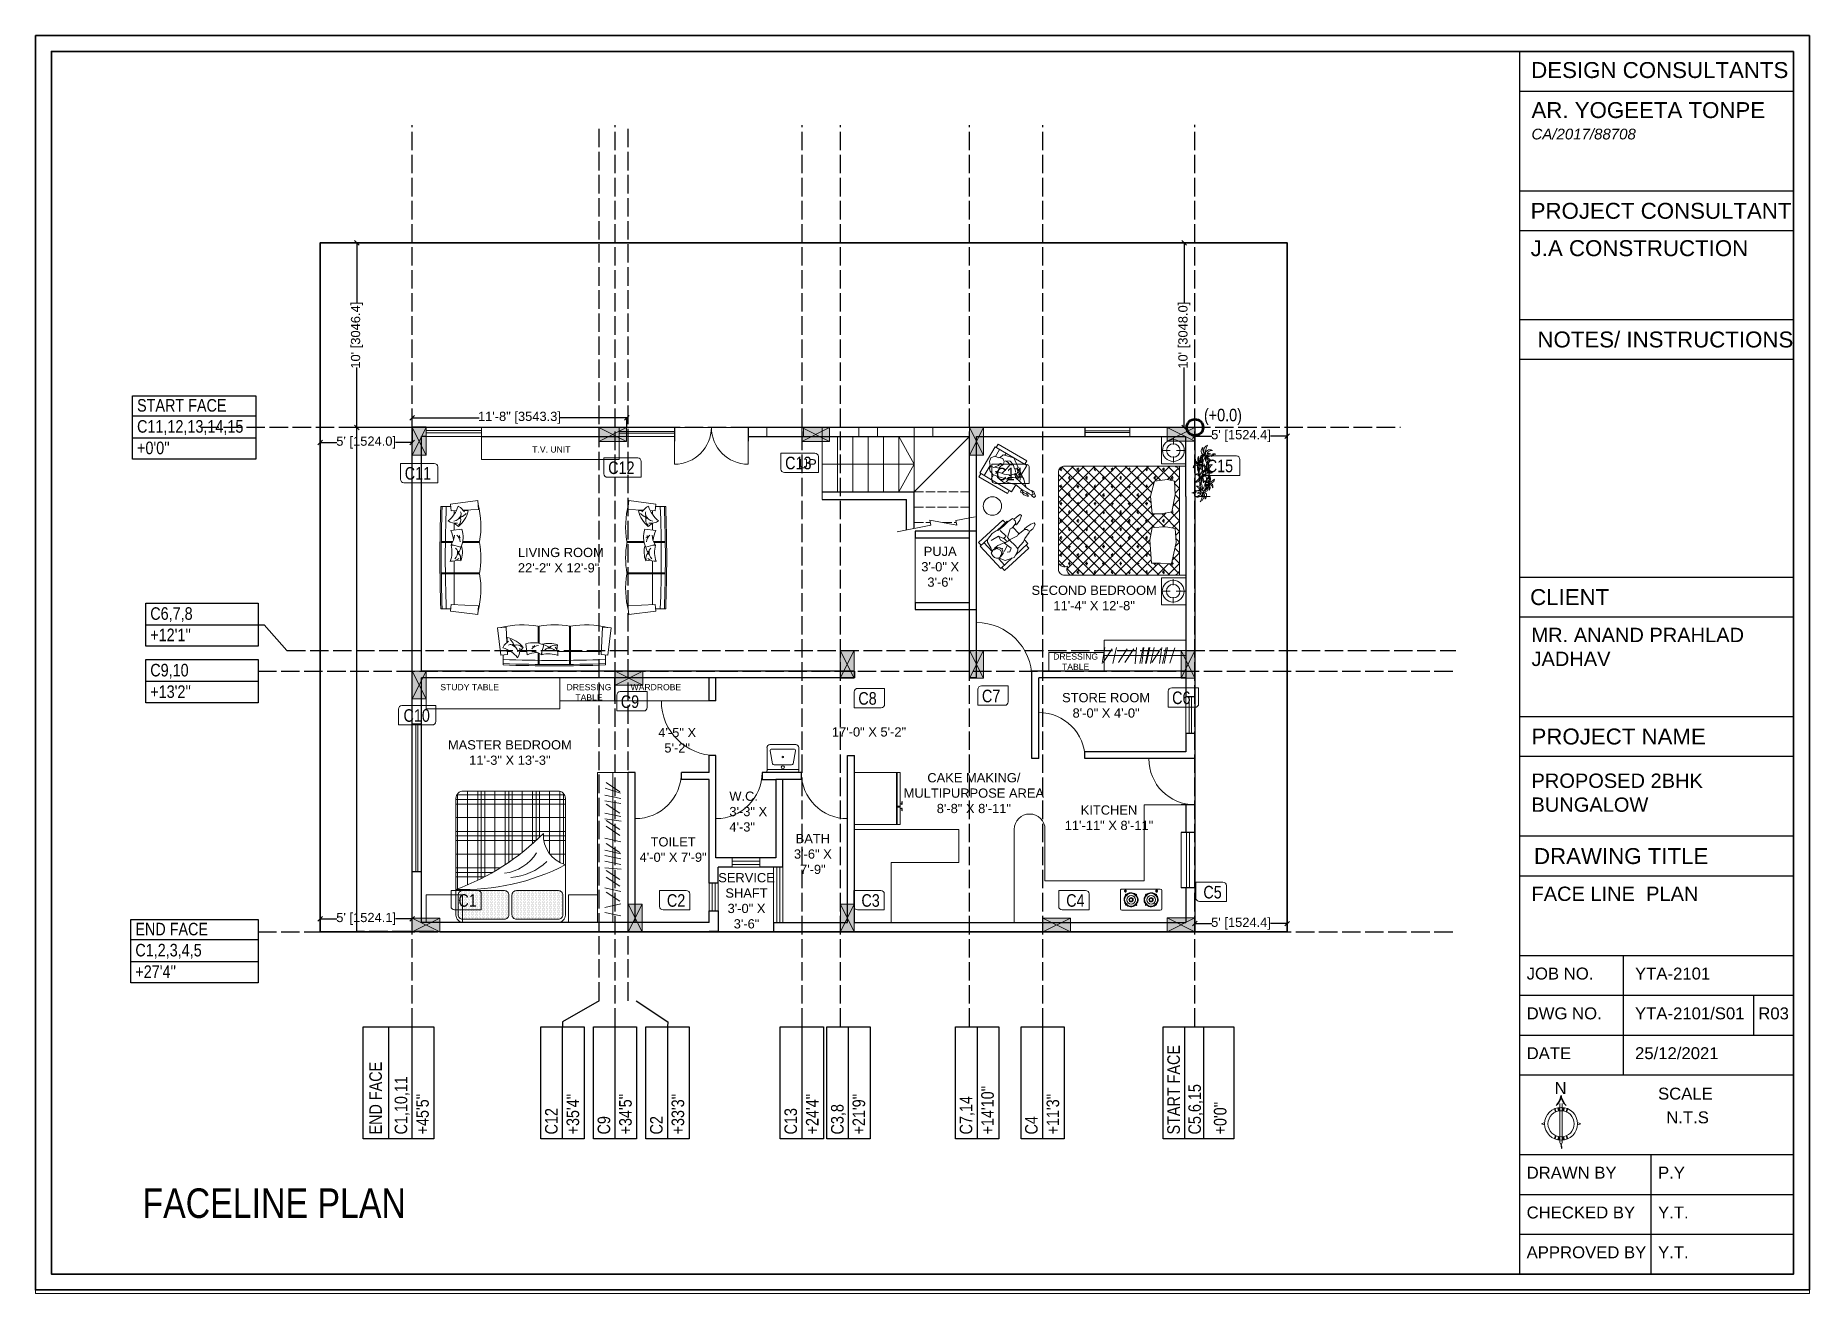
# Model space of a CAD drawing. Header units: inches. Extents: x -9010 to 68966, y 35237 to 36644.
# Drawn here: x -9010 to -7856, y 35237 to 36055 of the extents above; entities that cross this region are included whole.
import ezdxf

# ---------------------------------------------------------------- set-up
doc = ezdxf.new("R2010")
doc.units = ezdxf.units.IN
doc.linetypes.add('ACAD_ISO02W100', pattern=[15, 12, -3])
for name, color, linetype, lineweight in [('0Y-DIM', 54, 'Continuous', 25), ('0Y-ELEVATION', 166, 'Continuous', 15), ('0Y-TEXT', 96, 'Continuous', 5), ('0Y-WALLS', 23, 'Continuous', 25), ('0Y-WINDOWS', 140, 'Continuous', 13), ('CE-TEXT', 7, 'Continuous', 0), ('COL NO', 7, 'Continuous', 0), ('Column', 240, 'Continuous', 9), ('COLUMN HATCH', 252, 'Continuous', 5), ('WALL', 6, 'Continuous', 20), ('Wall2', 7, 'Continuous', 30)]:
    doc.layers.add(name, color=color, linetype=linetype, lineweight=lineweight)
doc.layers.add('0Y-FURNITURE', color=7, linetype='Continuous', lineweight=9, true_color=0x454545)
doc.layers.add('0Y-TREES', color=7, linetype='Continuous', lineweight=9, true_color=0x408000)
doc.layers.add('CAY', color=94, linetype='Continuous')
doc.styles.add('ARIAL', font='arial.ttf')
doc.styles.get("Standard").update_dxf_attribs({"font": 'arial.ttf'})
doc.styles.add('stylus bt', font='swissck.ttf')
doc.dimstyles.get("Standard").update_dxf_attribs({"dimtxt": 6, "dimasz": 3, "dimexe": 0.18, "dimexo": 0.0625, "dimgap": 0.09, "dimtad": 0, "dimdec": 0, "dimzin": 0, "dimdsep": 46, "dimlunit": 4, "dimtxsty": 'Standard', "dimblk": 'OBLIQUE', "dimcen": 0.09, "dimclrt": 256, "dimadec": 0, "dimazin": 0, "dimtfac": 1, "dimtdec": 0, "dimtofl": 0, "dimtmove": 0, "dimatfit": 3, "dimfxl": 1, "dimtolj": 1, "dimtzin": 0, "dimarcsym": 0})

msp = doc.modelspace()

# ---------------------------------------------------------------- texts
at = {"layer": 'CE-TEXT', "ltscale": 0.3, "style": 'stylus bt'}
for s, height, rotation, p in [('START FACE', 8.16, 359.9995, (-8944.2, 35810.2)), ('C11,12,13,14,15', 8.165, 359.9995, (-8944.2, 35796.5)), ('(+0.0)', 8.16, 359.9995, (-8250.3, 35803.9)), ("+0'0''", 8.16, 359.9995, (-8944.2, 35782.5)), ('C13', 8.16, 359.9995, (-8522.7, 35772.7)), ('C15', 8.16, 359.9995, (-8248.5, 35770.8)), ('C11', 8.16, 359.9995, (-8770.1, 35766)), ('C12', 8.16, 359.9995, (-8637.8, 35769.6)), ('C14', 8.16, 359.9995, (-8385.4, 35765.5)), ('C6,7,8', 8.16, 359.9995, (-8935.6, 35674.8)), ("+12'1''", 8.16, 359.9995, (-8935.6, 35660.9)), ('C9,10', 8.16, 359.9995, (-8935.6, 35638)), ("+13'2''", 8.16, 359.9995, (-8935.6, 35624)), ('C7', 8.16, 359.9995, (-8394.7, 35621.2)), ('C9', 8.16, 359.9995, (-8629.6, 35617.5)), ('C8', 8.16, 359.9995, (-8475.1, 35619.6)), ('C6', 8.16, 359.9995, (-8271, 35620)), ('C10', 8.16, 359.9995, (-8770.9, 35608.5)), ('C1', 8.16, 359.9995, (-8735.2, 35488.2)), ('C2', 8.16, 359.9995, (-8599.6, 35488.2)), ('C3', 8.16, 359.9995, (-8473.1, 35488.2)), ('C4', 8.16, 359.9995, (-8339.9, 35488.2)), ('C5', 8.16, 359.9995, (-8250.7, 35493.6)), ('END FACE', 8.16, 359.9995, (-8945.3, 35469.6)), ('C1,2,3,4,5', 8.16, 359.9995, (-8945.3, 35455.9)), ("+27'4''", 8.16, 359.9995, (-8945.3, 35441.9)), ('END FACE', 8.16, 89.9995, (-8785, 35340.1)), ('START FACE', 8.16, 89.9995, (-8266, 35340.1)), ('C1,10,11', 8.16, 89.9995, (-8768.5, 35340.1)), ("+45'5''", 8.16, 89.9995, (-8754.5, 35340.1)), ("+35'4''", 8.16, 89.9995, (-8656.7, 35340.1)), ("+34'5''", 8.16, 89.9995, (-8622.5, 35340.1)), ("+33'3''", 8.16, 89.9995, (-8588.4, 35340.1)), ("+24'4''", 8.16, 89.9995, (-8501, 35340.1)), ("+21'9''", 8.16, 89.9995, (-8470.7, 35340.1)), ('C7,14', 8.16, 89.9995, (-8401, 35340.1)), ("+14'10''", 8.16, 89.9995, (-8387, 35340.1)), ("+11'3''", 8.16, 89.9995, (-8344.5, 35340.1)), ('C5,6,15', 8.16, 89.9995, (-8252.3, 35340.1)), ('C12', 8.16, 89.9995, (-8670.7, 35340.1)), ('C13', 8.16, 89.9995, (-8515, 35340.1)), ('C3,8', 8.16, 89.9995, (-8484.7, 35340.1)), ("+0'0''", 8.16, 89.9995, (-8235.7, 35340.1)), ('C9', 8.16, 89.9995, (-8636.5, 35340.1)), ('C2', 8.16, 89.9995, (-8602.4, 35340.1)), ('C4', 8.16, 89.9995, (-8358.5, 35340.1)), ('FACELINE PLAN', 19.23, 359.9995, (-8940.7, 35285.8))]:
    msp.add_text(s, height=height, rotation=rotation, dxfattribs=at).set_placement(p)

# ---------------------------------------------------------------- blocks, each defined once
blk = doc.blocks.new('dsda')
at = {"layer": 'COLUMN HATCH', "true_color": 0xb3b3b3, "transparency": 33554549}
h = blk.add_hatch(color=253, dxfattribs=at)
h.dxf.hatch_style = 1
h.paths.add_polyline_path([(82546.4, -2802.4), (82528.4, -2802.4), (82537.4, -2806.9)])
h.paths.add_polyline_path([(82528.4, -2802.4), (82528.4, -2811.4), (82537.4, -2806.9)])
h.paths.add_polyline_path([(82537.4, -2806.9), (82528.4, -2811.4), (82546.4, -2811.4)])
h.paths.add_polyline_path([(82546.4, -2802.4), (82537.4, -2806.9), (82546.4, -2811.4)])
at = {"layer": 'Column'}
for p, q in [((82528.4, -2802.4), (82546.4, -2811.4)), ((82546.4, -2802.4), (82528.4, -2811.4))]:
    blk.add_line(p, q, dxfattribs=at)
blk.add_lwpolyline([(82528.4, -2802.4), (82546.4, -2802.4), (82546.4, -2811.4), (82528.4, -2811.4)], close=True, dxfattribs=at)
blk = doc.blocks.new('_Oblique')
at = {"color": 0, "linetype": 'ByBlock', "lineweight": -2}
blk.add_line((-0.5, -0.5), (0.5, 0.5), dxfattribs=at)
blk = doc.blocks.new('*D76')
at = {"color": 0, "lineweight": -2, "transparency": 16777216}
for p, q in [((-8263.1, 35919.9), (-8262.9, 35919.9)), ((-8263.1, 35919.9), (-8263.1, 35881.1)), ((-8263.1, 35799.9), (-8263.1, 35838.8)), ((-8263.1, 35799.9), (-8263, 35799.9))]:
    blk.add_line(p, q, dxfattribs=at)
at = {"layer": 'Defpoints', "color": 0, "transparency": 16777216}
for p in [(-8263.1, 35919.9), (-8263.1, 35919.9), (-8263.1, 35799.9)]:
    blk.add_point(p, dxfattribs=at)
at = {"color": 0, "lineweight": -2, "transparency": 16777216, "xscale": 3, "yscale": 3, "zscale": 3}
for p, rotation in [((-8263.1, 35919.9), 89.99950442119548), ((-8263.1, 35799.9), 269.9995044211955)]:
    blk.add_blockref('_Oblique', p, dxfattribs=dict(at, rotation=rotation))
at = {"transparency": 16777216, "insert": (-8263.1, 35859.9), "char_height": 6, "attachment_point": 5, "rotation": 89.9995}
blk.add_mtext("\\A1;10' [3048.0]", dxfattribs=at)
blk = doc.blocks.new('*D77')
at = {"color": 0, "lineweight": -2, "transparency": 16777216}
for p, q in [((-8256.2, 35794.3), (-8245.3, 35794.3)), ((-8256.2, 35794.2), (-8256.2, 35794.1)), ((-8196.2, 35794.3), (-8207.1, 35794.3)), ((-8196.2, 35794.2), (-8196.2, 35794.1))]:
    blk.add_line(p, q, dxfattribs=at)
at = {"layer": 'Defpoints', "color": 0, "transparency": 16777216}
for p in [(-8256.2, 35794.3), (-8196.2, 35794.3), (-8196.2, 35794.3)]:
    blk.add_point(p, dxfattribs=at)
at = {"color": 0, "lineweight": -2, "transparency": 16777216, "xscale": 3, "yscale": 3, "zscale": 3}
for p, rotation in [((-8256.2, 35794.3), 179.9995044211926), ((-8196.2, 35794.3), 359.9995044211926)]:
    blk.add_blockref('_Oblique', p, dxfattribs=dict(at, rotation=rotation))
at = {"transparency": 16777216, "insert": (-8226.2, 35794.3), "char_height": 6, "attachment_point": 5, "rotation": 359.9995}
blk.add_mtext("\\A1;5' [1524.4]", dxfattribs=at)
blk = doc.blocks.new('North Arrow')
for p, q in [((0.11, 0.75), (0.49, 0.62)), ((0.11, 0.75), (0.49, 0.62)), ((0.49, 0.62), (0.11, 0.5)), ((0.49, 0.62), (0.11, 0.5))]:
    blk.add_line(p, q)
at = {"lineweight": 30}
for points in [[(-1.76, 3.87, -0.179655), (-2.34, 2.71, -0.127271)], [(-1.76, 3.87, -0.179655), (-2.34, 2.71, -0.127271)], [(-1.76, 3.87, 0.179655), (-1.18, 2.71, 0.127271)], [(-1.76, 3.87, 0.179655), (-1.18, 2.71, 0.127271)]]:
    blk.add_lwpolyline(points, format="xyb", dxfattribs=at)
for points in [[(-1.9, 2.93), (-1.9, -1.11)], [(-1.9, 2.93), (-1.9, -1.11)], [(-1.64, 2.93), (-1.64, -1.11)], [(-1.64, 2.93), (-1.64, -1.11)], [(-3.64, 0.5), (-4.01, 0.62), (-3.64, 0.75)], [(-3.64, 0.5), (-4.01, 0.62), (-3.64, 0.75)], [(-1.9, -1.11), (-1.9, -1.53)], [(-1.9, -1.11), (-1.9, -1.53)], [(-1.89, -1.54), (-1.76, -1.83), (-1.63, -1.54)], [(-1.89, -1.54), (-1.76, -1.83), (-1.63, -1.54)], [(-1.64, -1.11), (-1.64, -1.53)], [(-1.64, -1.11), (-1.64, -1.53)]]:
    blk.add_lwpolyline(points)
at = {"const_width": 0.03}
for points in [[(-1.89, -1.37, 0.465825), (-1.63, -1.37, 0.465825)], [(-1.89, -1.37, 0.465825), (-1.63, -1.37, 0.465825)], [(-1.89, -1.54, 0.465825), (-1.63, -1.54, 0.465825)], [(-1.89, -1.54, 0.465825), (-1.63, -1.54, 0.465825)]]:
    blk.add_lwpolyline(points, format="xyb", dxfattribs=at)
blk.add_lwpolyline([(-1.76, -1.83, 0.308679), (-1.69, -2.1, -0.554214), (-1.7, -2.19, -0.604469), (-1.7, -2.11, 0.60541), (-1.76, -1.87, 0.60541)], format="xyb")
blk.add_lwpolyline([(-1.76, -1.83, 0.308679), (-1.69, -2.1, -0.554214), (-1.7, -2.19, -0.604469), (-1.7, -2.11, 0.60541), (-1.76, -1.87, 0.60541)], format="xyb")
for radius in [1.88, 1.88, 1.5, 1.5]:
    blk.add_circle((-1.76, 0.62), radius)
for points in [[(-2.56, 2.32), (-2.4, 2.38), (-2.46, 1.95), (-2.29, 2.02)], [(-2.56, 2.32), (-2.4, 2.38), (-2.46, 1.95), (-2.29, 2.02)], [(-2.19, 2.44), (-1.9, 2.49), (-2.1, 2.08), (-1.9, 2.1)], [(-2.19, 2.44), (-1.9, 2.49), (-2.1, 2.08), (-1.9, 2.1)], [(-1.33, 2.44), (-1.62, 2.49), (-1.42, 2.08), (-1.62, 2.1)], [(-1.33, 2.44), (-1.62, 2.49), (-1.42, 2.08), (-1.62, 2.1)], [(-0.95, 2.32), (-1.12, 2.38), (-1.06, 1.95), (-1.23, 2.02)], [(-0.95, 2.32), (-1.12, 2.38), (-1.06, 1.95), (-1.23, 2.02)], [(-2.56, -1.07), (-2.4, -1.13), (-2.46, -0.71), (-2.29, -0.78)], [(-2.56, -1.07), (-2.4, -1.13), (-2.46, -0.71), (-2.29, -0.78)], [(-2.19, -1.2), (-1.9, -1.24), (-2.1, -0.84), (-1.9, -0.85)], [(-2.19, -1.2), (-1.9, -1.24), (-2.1, -0.84), (-1.9, -0.85)], [(-1.33, -1.2), (-1.62, -1.24), (-1.42, -0.84), (-1.62, -0.85)], [(-1.33, -1.2), (-1.62, -1.24), (-1.42, -0.84), (-1.62, -0.85)], [(-0.95, -1.07), (-1.12, -1.13), (-1.06, -0.71), (-1.23, -0.78)], [(-0.95, -1.07), (-1.12, -1.13), (-1.06, -0.71), (-1.23, -0.78)]]:
    blk.add_solid(points)
blk = doc.blocks.new('a')
for p, q in [((-10948.79, 35842.429), (-10948.79, 35778.027)), ((-10948.79, 35840.331), (-10934.348, 35840.331)), ((-10948.79, 35835.086), (-10934.348, 35835.086)), ((-10948.79, 35832.989), (-10934.348, 35832.989)), ((-10948.79, 35828.309), (-10934.348, 35828.309)), ((-10948.79, 35828.309), (-10934.348, 35828.309)), ((-10948.79, 35826.212), (-10934.348, 35826.212)), ((-10948.79, 35814.738), (-10934.348, 35814.738)), ((-10948.79, 35812.64), (-10934.348, 35812.64)), ((-10948.79, 35807.396), (-10934.348, 35807.396)), ((-10948.79, 35805.298), (-10934.348, 35805.298)), ((-10948.79, 35801.103), (-10934.348, 35801.103)), ((-10948.79, 35799.005), (-10934.348, 35799.005)), ((-10948.79, 35794.809), (-10934.348, 35794.809)), ((-10943.319, 35794.809), (-10943.319, 35788.516)), ((-10948.79, 35792.712), (-10934.348, 35792.712)), ((-10936.453, 35792.712), (-10936.453, 35790.614)), ((-10948.79, 35790.614), (-10934.348, 35790.614)), ((-10948.79, 35788.516), (-10934.348, 35788.516)), ((-10948.79, 35784.321), (-10934.348, 35784.321)), ((-10941.867, 35784.321), (-10941.867, 35778.027)), ((-10948.79, 35782.223), (-10934.348, 35782.223)), ((-10948.79, 35780.125), (-10934.348, 35780.125))]:
    blk.add_line(p, q)
at = {"layer": '0Y-ELEVATION'}
blk.add_line((-10948.79, 35788.516), (-10934.348, 35788.516), dxfattribs=at)
blk.add_lwpolyline([(-10933.509, 35843.268), (-10933.509, 35777.188), (-11026.965, 35777.188), (-11026.965, 35843.268)], close=True, dxfattribs=at)
at = {"layer": '0Y-FURNITURE'}
blk.add_lwpolyline([(-11026.965, 35843.268), (-10933.509, 35843.268), (-10933.509, 35776.999), (-11026.965, 35776.999)], close=True, dxfattribs=at)
at = {"layer": '0Y-WALLS'}
blk.add_line((-10948.79, 35832.972), (-10948.79, 35782.223), dxfattribs=at)
at = {"layer": '0Y-WALLS', "lineweight": 30}
blk.add_lwpolyline([(-10934.348, 35842.429), (-10934.348, 35778.027), (-11026.126, 35778.027), (-11026.126, 35842.429)], close=True, dxfattribs=at)
at = {"layer": 'Wall2'}
blk.add_line((-10933.509, 35843.268), (-10933.509, 35777.188), dxfattribs=at)
blk.add_lwpolyline([(-11026.965, 35843.268), (-10933.509, 35843.268), (-10933.509, 35777.188), (-11026.965, 35777.188), (-11026.965, 35843.268)], dxfattribs=at)
at = {"layer": '0Y-TEXT', "xscale": 0.4603075961286154, "yscale": 0.4603075961286154, "zscale": 0.4603075961286154}
blk.add_blockref('North Arrow', (-10945.784, 35785.656), dxfattribs=at)
at = {"layer": '0Y-TEXT', "attachment_point": 1, "style": 'ARIAL'}
for s, width, insert, char_height in [('\\pxqc;DESIGN CONSULTANTS', 16.44004, (-10949.616, 35841.869), 0.8391), ('\\pxql;AR. YOGEETA TONPE \\P{\\fArial|b0|i1|c0|p34;\\H0.675x;CA/2017/88708}', 16.44004, (-10948.155, 35839.759), 0.8391), ('\\pxql;PROJECT CONSULTANT', 15.18249, (-10948.198, 35834.453), 0.8391), ('J.A CONSTRUCTION', 15.18249, (-10948.198, 35832.486), 0.8391), ('\\pxql;NOTES/ INSTRUCTIONS', 15.18249, (-10947.842, 35827.676), 0.8391), ('\\pxql;CLIENT', 2.049, (-10948.226, 35814.105), 0.8391), ('\\pxqc;PROJECT NAME', 10.05556, (-10948.589, 35806.762), 0.8391), ('\\pxql;DRAWING TITLE', 10.00456, (-10948.022, 35800.464), 0.8391), ('\\pxql;JOB NO.', 4.32937, (-10948.409, 35794.17), 0.62933), ('\\pxql;YTA-2101', 4.64871, (-10942.698, 35794.17), 0.62933), ('\\pxql;DWG NO.', 3.84789, (-10948.409, 35792.072), 0.62933), ('\\pxql;YTA-2101/S01', 1.22176, (-10942.698, 35792.072), 0.62933), ('R03', 1.22176, (-10936.205, 35792.072), 0.6293), ('\\pxql;DATE', 1.22176, (-10948.409, 35789.975), 0.6293), ('25/12/2021', 4.19186, (-10942.698, 35789.975), 0.6293), ('\\pxqc,t4;N', 0.71522, (-10946.98, 35788.142), 0.6293), ('\\pxqc;SCALE', 0.71522, (-10940.403, 35787.845), 0.62933), ('\\pxqc,t4;N.T.S', 3.31153, (-10941.587, 35786.595), 0.62933), ('\\pxql;DRAWN BY', 4.75877, (-10948.409, 35783.681), 0.62933), ('\\pxql;P.Y', 1.22176, (-10941.486, 35783.681), 0.6293), ('\\pxql;CHECKED BY', 6.01758, (-10948.409, 35781.584), 0.62933), ('\\pxql;Y.T.', 1.22176, (-10941.486, 35781.584), 0.6293), ('\\pxql;APPROVED BY', 6.54162, (-10948.409, 35779.486), 0.62933), ('\\pxql;Y.T.', 1.22176, (-10941.486, 35779.486), 0.6293)]:
    blk.add_mtext_dynamic_manual_height_columns(s, width=width, gutter_width=0.804, heights=[0], dxfattribs=dict(at, insert=insert, char_height=char_height))
at = {"layer": '0Y-TEXT', "char_height": 0.75519, "attachment_point": 1, "style": 'ARIAL'}
for s, insert, width in [('\\pxql;MR. ANAND PRAHLAD JADHAV', (-10948.153, 35812.07), 13.80498), ('\\pxql;PROPOSED 2BHK BUNGALOW ', (-10948.153, 35804.39), 13.80498), ('FACE LINE  PLAN', (-10948.153, 35798.435), 14.38767)]:
    blk.add_mtext(s, dxfattribs=dict(at, insert=insert, width=width))
blk = doc.blocks.new('*D79')
at = {"color": 0, "lineweight": -2, "transparency": 16777216}
for p, q in [((-8825.2, 35471.9), (-8825.2, 35480.5)), ((-8825.2, 35480.3), (-8814.3, 35480.3)), ((-8765.2, 35480.3), (-8776.1, 35480.3)), ((-8765.2, 35471.9), (-8765.2, 35480.5))]:
    blk.add_line(p, q, dxfattribs=at)
at = {"layer": 'Defpoints', "color": 0, "transparency": 16777216}
for p in [(-8765.2, 35480.3), (-8825.2, 35471.9), (-8765.2, 35471.9)]:
    blk.add_point(p, dxfattribs=at)
at = {"color": 0, "lineweight": -2, "transparency": 16777216, "xscale": 3, "yscale": 3, "zscale": 3}
for p, rotation in [((-8825.2, 35480.3), 180.0008605399076), ((-8765.2, 35480.3), 0.00086053990759562)]:
    blk.add_blockref('_Oblique', p, dxfattribs=dict(at, rotation=rotation))
at = {"transparency": 16777216, "insert": (-8795.2, 35480.3), "char_height": 6, "attachment_point": 5, "rotation": 0.0009}
blk.add_mtext("\\A1;5' [1524.1]", dxfattribs=at)
blk = doc.blocks.new('*D80')
at = {"color": 0, "lineweight": -2, "transparency": 16777216}
for p, q in [((-8256.2, 35472), (-8256.2, 35477.4)), ((-8256.2, 35477.3), (-8245.3, 35477.2)), ((-8196.2, 35477.2), (-8207.1, 35477.2)), ((-8196.2, 35471.9), (-8196.2, 35477.4))]:
    blk.add_line(p, q, dxfattribs=at)
at = {"layer": 'Defpoints', "color": 0, "transparency": 16777216}
for p in [(-8256.2, 35471.9), (-8196.2, 35477.2), (-8196.2, 35471.9)]:
    blk.add_point(p, dxfattribs=at)
at = {"color": 0, "lineweight": -2, "transparency": 16777216, "xscale": 3, "yscale": 3, "zscale": 3}
for p, rotation in [((-8256.2, 35477.3), 179.9394720378965), ((-8196.2, 35477.2), 359.9394720378964)]:
    blk.add_blockref('_Oblique', p, dxfattribs=dict(at, rotation=rotation))
at = {"transparency": 16777216, "insert": (-8226.2, 35477.2), "char_height": 6, "attachment_point": 5, "rotation": 359.9395}
blk.add_mtext("\\A1;5' [1524.4]", dxfattribs=at)
blk = doc.blocks.new('*D81')
at = {"color": 0, "lineweight": -2, "transparency": 16777216}
for p, q in [((-8825.2, 35799.9), (-8825.2, 35790)), ((-8765.2, 35799.9), (-8765.2, 35790)), ((-8825.2, 35790.1), (-8814.3, 35790.1)), ((-8765.2, 35790.1), (-8776.1, 35790.1))]:
    blk.add_line(p, q, dxfattribs=at)
at = {"layer": 'Defpoints', "color": 0, "transparency": 16777216}
for p in [(-8825.2, 35800), (-8765.2, 35800), (-8765.2, 35790.1)]:
    blk.add_point(p, dxfattribs=at)
at = {"color": 0, "lineweight": -2, "transparency": 16777216, "xscale": 3, "yscale": 3, "zscale": 3}
for p, rotation in [((-8825.2, 35790.1), 179.9995044211817), ((-8765.2, 35790.1), 359.9995044211817)]:
    blk.add_blockref('_Oblique', p, dxfattribs=dict(at, rotation=rotation))
at = {"transparency": 16777216, "insert": (-8795.2, 35790.1), "char_height": 6, "attachment_point": 5, "rotation": 359.9995}
blk.add_mtext("\\A1;5' [1524.0]", dxfattribs=at)
blk = doc.blocks.new('*X2')
at = {"color": 0}
for p, q in [((275.46, 450.62), (280.51, 450.62)), ((276.6, 451.25), (280.51, 451.25)), ((265.51, 448.12), (267.63, 448.12)), ((271.72, 448.12), (280.51, 448.12)), ((274.41, 450), (280.51, 450)), ((265.51, 446.25), (268.47, 446.25)), ((265.51, 445.62), (268.53, 445.62)), ((268.87, 445.62), (280.51, 445.62)), ((269.52, 446.25), (280.51, 446.25)), ((265.51, 445), (280.51, 445)), ((265.51, 443.12), (280.51, 443.12)), ((265.51, 441.25), (280.51, 441.25)), ((265.51, 440.62), (280.51, 440.62)), ((265.63, 440), (280.39, 440))]:
    blk.add_line(p, q, dxfattribs=at)
blk = doc.blocks.new('*X3')
at = {"color": 0}
for p, q in [((280.31, 439.89), (280.31, 452.9)), ((275.16, 439.48), (275.16, 450.45)), ((276.56, 439.48), (276.56, 451.23)), ((277.03, 439.48), (277.03, 451.47)), ((277.5, 439.48), (277.5, 451.7)), ((278.91, 439.48), (278.91, 452.34)), ((265.78, 439.8), (265.78, 449.51)), ((266.25, 439.52), (266.25, 449.3)), ((267.66, 439.48), (267.66, 448.1)), ((271.41, 439.48), (271.41, 447.88)), ((272.81, 439.48), (272.81, 448.93)), ((273.28, 439.48), (273.28, 449.26)), ((273.75, 439.48), (273.75, 449.58)), ((269.06, 439.48), (269.06, 445.82)), ((269.53, 439.48), (269.53, 446.26)), ((270, 439.48), (270, 446.69))]:
    blk.add_line(p, q, dxfattribs=at)
blk = doc.blocks.new('*X4')
at = {"color": 0}
for p, q in [((265.875, 456.5625), (265.875, 456.5625)), ((265.875, 456.375), (265.875, 456.375)), ((265.875, 456.1875), (265.875, 456.1875)), ((265.875, 456), (265.875, 456)), ((265.875, 455.8125), (265.875, 455.8125)), ((265.875, 455.625), (265.875, 455.625)), ((265.875, 455.4375), (265.875, 455.4375)), ((265.875, 455.25), (265.875, 455.25)), ((265.875, 455.0625), (265.875, 455.0625)), ((266.0625, 456.84375), (266.0625, 456.84375)), ((266.0625, 456.65625), (266.0625, 456.65625)), ((266.0625, 456.46875), (266.0625, 456.46875)), ((266.0625, 456.28125), (266.0625, 456.28125)), ((266.0625, 456.09375), (266.0625, 456.09375)), ((266.0625, 455.90625), (266.0625, 455.90625)), ((266.0625, 455.71875), (266.0625, 455.71875)), ((266.0625, 455.53125), (266.0625, 455.53125)), ((266.0625, 455.34375), (266.0625, 455.34375)), ((266.0625, 455.15625), (266.0625, 455.15625)), ((266.0625, 454.96875), (266.0625, 454.96875)), ((266.25, 456.9375), (266.25, 456.9375)), ((266.25, 456.75), (266.25, 456.75)), ((266.25, 456.5625), (266.25, 456.5625)), ((266.25, 456.375), (266.25, 456.375)), ((266.25, 456.1875), (266.25, 456.1875)), ((266.25, 456), (266.25, 456)), ((266.25, 455.8125), (266.25, 455.8125)), ((266.25, 455.625), (266.25, 455.625)), ((266.25, 455.4375), (266.25, 455.4375)), ((266.25, 455.25), (266.25, 455.25)), ((266.25, 455.0625), (266.25, 455.0625)), ((266.4375, 457.03125), (266.4375, 457.03125)), ((266.4375, 456.84375), (266.4375, 456.84375)), ((266.4375, 456.65625), (266.4375, 456.65625)), ((266.4375, 456.46875), (266.4375, 456.46875)), ((266.4375, 456.28125), (266.4375, 456.28125)), ((266.4375, 456.09375), (266.4375, 456.09375)), ((266.4375, 455.90625), (266.4375, 455.90625)), ((266.4375, 455.71875), (266.4375, 455.71875)), ((266.4375, 455.53125), (266.4375, 455.53125)), ((266.4375, 455.34375), (266.4375, 455.34375)), ((266.4375, 455.15625), (266.4375, 455.15625)), ((266.4375, 454.96875), (266.4375, 454.96875)), ((266.625, 456.9375), (266.625, 456.9375)), ((266.625, 456.75), (266.625, 456.75)), ((266.625, 456.5625), (266.625, 456.5625)), ((266.625, 456.375), (266.625, 456.375)), ((266.625, 456.1875), (266.625, 456.1875)), ((266.625, 456), (266.625, 456)), ((266.625, 455.8125), (266.625, 455.8125)), ((266.625, 455.625), (266.625, 455.625)), ((266.625, 455.4375), (266.625, 455.4375)), ((266.625, 455.25), (266.625, 455.25)), ((266.625, 455.0625), (266.625, 455.0625)), ((266.8125, 457.03125), (266.8125, 457.03125)), ((266.8125, 456.84375), (266.8125, 456.84375)), ((266.8125, 456.65625), (266.8125, 456.65625)), ((266.8125, 456.46875), (266.8125, 456.46875)), ((266.8125, 456.28125), (266.8125, 456.28125)), ((266.8125, 456.09375), (266.8125, 456.09375)), ((266.8125, 455.90625), (266.8125, 455.90625)), ((266.8125, 455.71875), (266.8125, 455.71875)), ((266.8125, 455.53125), (266.8125, 455.53125)), ((266.8125, 455.34375), (266.8125, 455.34375)), ((266.8125, 455.15625), (266.8125, 455.15625)), ((266.8125, 454.96875), (266.8125, 454.96875)), ((267, 456.9375), (267, 456.9375)), ((267, 456.75), (267, 456.75)), ((267, 456.5625), (267, 456.5625)), ((267, 456.375), (267, 456.375)), ((267, 456.1875), (267, 456.1875)), ((267, 456), (267, 456)), ((267, 455.8125), (267, 455.8125)), ((267, 455.625), (267, 455.625)), ((267, 455.4375), (267, 455.4375)), ((267, 455.25), (267, 455.25)), ((267, 455.0625), (267, 455.0625)), ((267.1875, 457.03125), (267.1875, 457.03125)), ((267.1875, 456.84375), (267.1875, 456.84375)), ((267.1875, 456.65625), (267.1875, 456.65625)), ((267.1875, 456.46875), (267.1875, 456.46875)), ((267.1875, 456.28125), (267.1875, 456.28125)), ((267.1875, 456.09375), (267.1875, 456.09375)), ((267.1875, 455.90625), (267.1875, 455.90625)), ((267.1875, 455.71875), (267.1875, 455.71875)), ((267.1875, 455.53125), (267.1875, 455.53125)), ((267.1875, 455.34375), (267.1875, 455.34375)), ((267.1875, 455.15625), (267.1875, 455.15625)), ((267.1875, 454.96875), (267.1875, 454.96875)), ((267.375, 456.9375), (267.375, 456.9375)), ((267.375, 456.75), (267.375, 456.75)), ((267.375, 456.5625), (267.375, 456.5625)), ((267.375, 456.375), (267.375, 456.375)), ((267.375, 456.1875), (267.375, 456.1875)), ((267.375, 456), (267.375, 456)), ((267.375, 455.8125), (267.375, 455.8125)), ((267.375, 455.625), (267.375, 455.625)), ((267.375, 455.4375), (267.375, 455.4375)), ((267.375, 455.25), (267.375, 455.25)), ((267.375, 455.0625), (267.375, 455.0625)), ((267.5625, 457.03125), (267.5625, 457.03125)), ((267.5625, 456.84375), (267.5625, 456.84375)), ((267.5625, 456.65625), (267.5625, 456.65625)), ((267.5625, 456.46875), (267.5625, 456.46875)), ((267.5625, 456.28125), (267.5625, 456.28125)), ((267.5625, 456.09375), (267.5625, 456.09375)), ((267.5625, 455.90625), (267.5625, 455.90625)), ((267.5625, 455.71875), (267.5625, 455.71875)), ((267.5625, 455.53125), (267.5625, 455.53125)), ((267.5625, 455.34375), (267.5625, 455.34375)), ((267.5625, 455.15625), (267.5625, 455.15625)), ((267.5625, 454.96875), (267.5625, 454.96875)), ((267.75, 456.9375), (267.75, 456.9375)), ((267.75, 456.75), (267.75, 456.75)), ((267.75, 456.5625), (267.75, 456.5625)), ((267.75, 456.375), (267.75, 456.375)), ((267.75, 456.1875), (267.75, 456.1875)), ((267.75, 456), (267.75, 456)), ((267.75, 455.8125), (267.75, 455.8125)), ((267.75, 455.625), (267.75, 455.625)), ((267.75, 455.4375), (267.75, 455.4375)), ((267.75, 455.25), (267.75, 455.25)), ((267.75, 455.0625), (267.75, 455.0625)), ((267.9375, 457.03125), (267.9375, 457.03125)), ((267.9375, 456.84375), (267.9375, 456.84375)), ((267.9375, 456.65625), (267.9375, 456.65625)), ((267.9375, 456.46875), (267.9375, 456.46875)), ((267.9375, 456.28125), (267.9375, 456.28125)), ((267.9375, 456.09375), (267.9375, 456.09375)), ((267.9375, 455.90625), (267.9375, 455.90625)), ((267.9375, 455.71875), (267.9375, 455.71875)), ((267.9375, 455.53125), (267.9375, 455.53125)), ((267.9375, 455.34375), (267.9375, 455.34375)), ((267.9375, 455.15625), (267.9375, 455.15625)), ((267.9375, 454.96875), (267.9375, 454.96875)), ((268.125, 456.9375), (268.125, 456.9375)), ((268.125, 456.75), (268.125, 456.75)), ((268.125, 456.5625), (268.125, 456.5625)), ((268.125, 456.375), (268.125, 456.375)), ((268.125, 456.1875), (268.125, 456.1875)), ((268.125, 456), (268.125, 456)), ((268.125, 455.8125), (268.125, 455.8125)), ((268.125, 455.625), (268.125, 455.625)), ((268.125, 455.4375), (268.125, 455.4375)), ((268.125, 455.25), (268.125, 455.25)), ((268.125, 455.0625), (268.125, 455.0625)), ((268.3125, 457.03125), (268.3125, 457.03125)), ((268.3125, 456.84375), (268.3125, 456.84375)), ((268.3125, 456.65625), (268.3125, 456.65625)), ((268.3125, 456.46875), (268.3125, 456.46875)), ((268.3125, 456.28125), (268.3125, 456.28125)), ((268.3125, 456.09375), (268.3125, 456.09375)), ((268.3125, 455.90625), (268.3125, 455.90625)), ((268.3125, 455.71875), (268.3125, 455.71875)), ((268.3125, 455.53125), (268.3125, 455.53125)), ((268.3125, 455.34375), (268.3125, 455.34375)), ((268.3125, 455.15625), (268.3125, 455.15625)), ((268.3125, 454.96875), (268.3125, 454.96875)), ((268.5, 456.9375), (268.5, 456.9375)), ((268.5, 456.75), (268.5, 456.75)), ((268.5, 456.5625), (268.5, 456.5625)), ((268.5, 456.375), (268.5, 456.375)), ((268.5, 456.1875), (268.5, 456.1875)), ((268.5, 456), (268.5, 456)), ((268.5, 455.8125), (268.5, 455.8125)), ((268.5, 455.625), (268.5, 455.625)), ((268.5, 455.4375), (268.5, 455.4375)), ((268.5, 455.25), (268.5, 455.25)), ((268.5, 455.0625), (268.5, 455.0625)), ((268.6875, 457.03125), (268.6875, 457.03125)), ((268.6875, 456.84375), (268.6875, 456.84375)), ((268.6875, 456.65625), (268.6875, 456.65625)), ((268.6875, 456.46875), (268.6875, 456.46875)), ((268.6875, 456.28125), (268.6875, 456.28125)), ((268.6875, 456.09375), (268.6875, 456.09375)), ((268.6875, 455.90625), (268.6875, 455.90625)), ((268.6875, 455.71875), (268.6875, 455.71875)), ((268.6875, 455.53125), (268.6875, 455.53125)), ((268.6875, 455.34375), (268.6875, 455.34375)), ((268.6875, 455.15625), (268.6875, 455.15625)), ((268.6875, 454.96875), (268.6875, 454.96875)), ((268.875, 456.9375), (268.875, 456.9375)), ((268.875, 456.75), (268.875, 456.75)), ((268.875, 456.5625), (268.875, 456.5625)), ((268.875, 456.375), (268.875, 456.375)), ((268.875, 456.1875), (268.875, 456.1875)), ((268.875, 456), (268.875, 456)), ((268.875, 455.8125), (268.875, 455.8125)), ((268.875, 455.625), (268.875, 455.625)), ((268.875, 455.4375), (268.875, 455.4375)), ((268.875, 455.25), (268.875, 455.25)), ((268.875, 455.0625), (268.875, 455.0625)), ((269.0625, 457.03125), (269.0625, 457.03125)), ((269.0625, 456.84375), (269.0625, 456.84375)), ((269.0625, 456.65625), (269.0625, 456.65625)), ((269.0625, 456.46875), (269.0625, 456.46875)), ((269.0625, 456.28125), (269.0625, 456.28125)), ((269.0625, 456.09375), (269.0625, 456.09375)), ((269.0625, 455.90625), (269.0625, 455.90625)), ((269.0625, 455.71875), (269.0625, 455.71875)), ((269.0625, 455.53125), (269.0625, 455.53125)), ((269.0625, 455.34375), (269.0625, 455.34375)), ((269.0625, 455.15625), (269.0625, 455.15625)), ((269.0625, 454.96875), (269.0625, 454.96875)), ((269.25, 456.9375), (269.25, 456.9375)), ((269.25, 456.75), (269.25, 456.75)), ((269.25, 456.5625), (269.25, 456.5625)), ((269.25, 456.375), (269.25, 456.375)), ((269.25, 456.1875), (269.25, 456.1875)), ((269.25, 456), (269.25, 456)), ((269.25, 455.8125), (269.25, 455.8125)), ((269.25, 455.625), (269.25, 455.625)), ((269.25, 455.4375), (269.25, 455.4375)), ((269.25, 455.25), (269.25, 455.25)), ((269.25, 455.0625), (269.25, 455.0625)), ((269.4375, 457.03125), (269.4375, 457.03125)), ((269.4375, 456.84375), (269.4375, 456.84375)), ((269.4375, 456.65625), (269.4375, 456.65625)), ((269.4375, 456.46875), (269.4375, 456.46875)), ((269.4375, 456.28125), (269.4375, 456.28125)), ((269.4375, 456.09375), (269.4375, 456.09375)), ((269.4375, 455.90625), (269.4375, 455.90625)), ((269.4375, 455.71875), (269.4375, 455.71875)), ((269.4375, 455.53125), (269.4375, 455.53125)), ((269.4375, 455.34375), (269.4375, 455.34375)), ((269.4375, 455.15625), (269.4375, 455.15625)), ((269.4375, 454.96875), (269.4375, 454.96875)), ((269.625, 456.9375), (269.625, 456.9375)), ((269.625, 456.75), (269.625, 456.75)), ((269.625, 456.5625), (269.625, 456.5625)), ((269.625, 456.375), (269.625, 456.375)), ((269.625, 456.1875), (269.625, 456.1875)), ((269.625, 456), (269.625, 456)), ((269.625, 455.8125), (269.625, 455.8125)), ((269.625, 455.625), (269.625, 455.625)), ((269.625, 455.4375), (269.625, 455.4375)), ((269.625, 455.25), (269.625, 455.25)), ((269.625, 455.0625), (269.625, 455.0625)), ((269.8125, 457.03125), (269.8125, 457.03125)), ((269.8125, 456.84375), (269.8125, 456.84375)), ((269.8125, 456.65625), (269.8125, 456.65625)), ((269.8125, 456.46875), (269.8125, 456.46875)), ((269.8125, 456.28125), (269.8125, 456.28125)), ((269.8125, 456.09375), (269.8125, 456.09375)), ((269.8125, 455.90625), (269.8125, 455.90625)), ((269.8125, 455.71875), (269.8125, 455.71875)), ((269.8125, 455.53125), (269.8125, 455.53125)), ((269.8125, 455.34375), (269.8125, 455.34375)), ((269.8125, 455.15625), (269.8125, 455.15625)), ((269.8125, 454.96875), (269.8125, 454.96875)), ((270, 456.9375), (270, 456.9375)), ((270, 456.75), (270, 456.75)), ((270, 456.5625), (270, 456.5625)), ((270, 456.375), (270, 456.375)), ((270, 456.1875), (270, 456.1875)), ((270, 456), (270, 456)), ((270, 455.8125), (270, 455.8125)), ((270, 455.625), (270, 455.625)), ((270, 455.4375), (270, 455.4375)), ((270, 455.25), (270, 455.25)), ((270, 455.0625), (270, 455.0625)), ((270.1875, 457.03125), (270.1875, 457.03125)), ((270.1875, 456.84375), (270.1875, 456.84375)), ((270.1875, 456.65625), (270.1875, 456.65625)), ((270.1875, 456.46875), (270.1875, 456.46875)), ((270.1875, 456.28125), (270.1875, 456.28125)), ((270.1875, 456.09375), (270.1875, 456.09375)), ((270.1875, 455.90625), (270.1875, 455.90625)), ((270.1875, 455.71875), (270.1875, 455.71875)), ((270.1875, 455.53125), (270.1875, 455.53125)), ((270.1875, 455.34375), (270.1875, 455.34375)), ((270.1875, 455.15625), (270.1875, 455.15625)), ((270.1875, 454.96875), (270.1875, 454.96875)), ((270.375, 456.9375), (270.375, 456.9375)), ((270.375, 456.75), (270.375, 456.75)), ((270.375, 456.5625), (270.375, 456.5625)), ((270.375, 456.375), (270.375, 456.375)), ((270.375, 456.1875), (270.375, 456.1875)), ((270.375, 456), (270.375, 456)), ((270.375, 455.8125), (270.375, 455.8125)), ((270.375, 455.625), (270.375, 455.625)), ((270.375, 455.4375), (270.375, 455.4375)), ((270.375, 455.25), (270.375, 455.25)), ((270.375, 455.0625), (270.375, 455.0625)), ((270.5625, 457.03125), (270.5625, 457.03125)), ((270.5625, 456.84375), (270.5625, 456.84375)), ((270.5625, 456.65625), (270.5625, 456.65625)), ((270.5625, 456.46875), (270.5625, 456.46875)), ((270.5625, 456.28125), (270.5625, 456.28125)), ((270.5625, 456.09375), (270.5625, 456.09375)), ((270.5625, 455.90625), (270.5625, 455.90625)), ((270.5625, 455.71875), (270.5625, 455.71875)), ((270.5625, 455.53125), (270.5625, 455.53125)), ((270.5625, 455.34375), (270.5625, 455.34375)), ((270.5625, 455.15625), (270.5625, 455.15625)), ((270.5625, 454.96875), (270.5625, 454.96875)), ((270.75, 456.9375), (270.75, 456.9375)), ((270.75, 456.75), (270.75, 456.75)), ((270.75, 456.5625), (270.75, 456.5625)), ((270.75, 456.375), (270.75, 456.375)), ((270.75, 456.1875), (270.75, 456.1875)), ((270.75, 456), (270.75, 456)), ((270.75, 455.8125), (270.75, 455.8125)), ((270.75, 455.625), (270.75, 455.625)), ((270.75, 455.4375), (270.75, 455.4375)), ((270.75, 455.25), (270.75, 455.25)), ((270.75, 455.0625), (270.75, 455.0625)), ((270.9375, 457.03125), (270.9375, 457.03125)), ((270.9375, 456.84375), (270.9375, 456.84375)), ((270.9375, 456.65625), (270.9375, 456.65625)), ((270.9375, 456.46875), (270.9375, 456.46875)), ((270.9375, 456.28125), (270.9375, 456.28125)), ((270.9375, 456.09375), (270.9375, 456.09375)), ((270.9375, 455.90625), (270.9375, 455.90625)), ((270.9375, 455.71875), (270.9375, 455.71875)), ((270.9375, 455.53125), (270.9375, 455.53125)), ((270.9375, 455.34375), (270.9375, 455.34375)), ((270.9375, 455.15625), (270.9375, 455.15625)), ((270.9375, 454.96875), (270.9375, 454.96875)), ((271.125, 456.9375), (271.125, 456.9375)), ((271.125, 456.75), (271.125, 456.75)), ((271.125, 456.5625), (271.125, 456.5625)), ((271.125, 456.375), (271.125, 456.375)), ((271.125, 456.1875), (271.125, 456.1875)), ((271.125, 456), (271.125, 456)), ((271.125, 455.8125), (271.125, 455.8125)), ((271.125, 455.625), (271.125, 455.625)), ((271.125, 455.4375), (271.125, 455.4375)), ((271.125, 455.25), (271.125, 455.25)), ((271.125, 455.0625), (271.125, 455.0625)), ((271.3125, 457.03125), (271.3125, 457.03125)), ((271.3125, 456.84375), (271.3125, 456.84375)), ((271.3125, 456.65625), (271.3125, 456.65625)), ((271.3125, 456.46875), (271.3125, 456.46875)), ((271.3125, 456.28125), (271.3125, 456.28125)), ((271.3125, 456.09375), (271.3125, 456.09375)), ((271.3125, 455.90625), (271.3125, 455.90625)), ((271.3125, 455.71875), (271.3125, 455.71875)), ((271.3125, 455.53125), (271.3125, 455.53125)), ((271.3125, 455.34375), (271.3125, 455.34375)), ((271.3125, 455.15625), (271.3125, 455.15625)), ((271.3125, 454.96875), (271.3125, 454.96875)), ((271.5, 456.9375), (271.5, 456.9375)), ((271.5, 456.75), (271.5, 456.75)), ((271.5, 456.5625), (271.5, 456.5625)), ((271.5, 456.375), (271.5, 456.375)), ((271.5, 456.1875), (271.5, 456.1875)), ((271.5, 456), (271.5, 456)), ((271.5, 455.8125), (271.5, 455.8125)), ((271.5, 455.625), (271.5, 455.625)), ((271.5, 455.4375), (271.5, 455.4375)), ((271.5, 455.25), (271.5, 455.25)), ((271.5, 455.0625), (271.5, 455.0625)), ((271.6875, 457.03125), (271.6875, 457.03125)), ((271.6875, 456.84375), (271.6875, 456.84375)), ((271.6875, 456.65625), (271.6875, 456.65625)), ((271.6875, 456.46875), (271.6875, 456.46875)), ((271.6875, 456.28125), (271.6875, 456.28125)), ((271.6875, 456.09375), (271.6875, 456.09375)), ((271.6875, 455.90625), (271.6875, 455.90625)), ((271.6875, 455.71875), (271.6875, 455.71875)), ((271.6875, 455.53125), (271.6875, 455.53125)), ((271.6875, 455.34375), (271.6875, 455.34375)), ((271.6875, 455.15625), (271.6875, 455.15625)), ((271.6875, 454.96875), (271.6875, 454.96875)), ((271.875, 456.9375), (271.875, 456.9375)), ((271.875, 456.75), (271.875, 456.75)), ((271.875, 456.5625), (271.875, 456.5625)), ((271.875, 456.375), (271.875, 456.375)), ((271.875, 456.1875), (271.875, 456.1875)), ((271.875, 456), (271.875, 456)), ((271.875, 455.8125), (271.875, 455.8125)), ((271.875, 455.625), (271.875, 455.625)), ((271.875, 455.4375), (271.875, 455.4375)), ((271.875, 455.25), (271.875, 455.25)), ((271.875, 455.0625), (271.875, 455.0625)), ((272.0625, 457.03125), (272.0625, 457.03125)), ((272.0625, 456.84375), (272.0625, 456.84375)), ((272.0625, 456.65625), (272.0625, 456.65625)), ((272.0625, 456.46875), (272.0625, 456.46875)), ((272.0625, 456.28125), (272.0625, 456.28125)), ((272.0625, 456.09375), (272.0625, 456.09375)), ((272.0625, 455.90625), (272.0625, 455.90625)), ((272.0625, 455.71875), (272.0625, 455.71875)), ((272.0625, 455.53125), (272.0625, 455.53125)), ((272.0625, 455.34375), (272.0625, 455.34375)), ((272.0625, 455.15625), (272.0625, 455.15625)), ((272.0625, 454.96875), (272.0625, 454.96875)), ((272.25, 456.9375), (272.25, 456.9375)), ((272.25, 456.75), (272.25, 456.75)), ((272.25, 456.5625), (272.25, 456.5625)), ((272.25, 456.375), (272.25, 456.375)), ((272.25, 456.1875), (272.25, 456.1875)), ((272.25, 456), (272.25, 456)), ((272.25, 455.8125), (272.25, 455.8125)), ((272.25, 455.625), (272.25, 455.625)), ((272.25, 455.4375), (272.25, 455.4375)), ((272.25, 455.25), (272.25, 455.25)), ((272.25, 455.0625), (272.25, 455.0625)), ((272.4375, 456.84375), (272.4375, 456.84375)), ((272.4375, 456.65625), (272.4375, 456.65625)), ((272.4375, 456.46875), (272.4375, 456.46875)), ((272.4375, 456.28125), (272.4375, 456.28125)), ((272.4375, 456.09375), (272.4375, 456.09375)), ((272.4375, 455.90625), (272.4375, 455.90625)), ((272.4375, 455.71875), (272.4375, 455.71875)), ((272.4375, 455.53125), (272.4375, 455.53125)), ((272.4375, 455.34375), (272.4375, 455.34375)), ((272.4375, 455.15625), (272.4375, 455.15625)), ((272.4375, 454.96875), (272.4375, 454.96875)), ((272.625, 456.75), (272.625, 456.75)), ((272.625, 456.5625), (272.625, 456.5625)), ((272.625, 456.375), (272.625, 456.375)), ((272.625, 456.1875), (272.625, 456.1875)), ((272.625, 456), (272.625, 456)), ((272.625, 455.8125), (272.625, 455.8125)), ((272.625, 455.625), (272.625, 455.625)), ((272.625, 455.4375), (272.625, 455.4375)), ((272.625, 455.25), (272.625, 455.25)), ((272.625, 455.0625), (272.625, 455.0625)), ((272.8125, 456.46875), (272.8125, 456.46875)), ((272.8125, 456.28125), (272.8125, 456.28125)), ((272.8125, 456.09375), (272.8125, 456.09375)), ((272.8125, 455.90625), (272.8125, 455.90625)), ((272.8125, 455.71875), (272.8125, 455.71875)), ((272.8125, 455.53125), (272.8125, 455.53125)), ((272.8125, 455.34375), (272.8125, 455.34375)), ((272.8125, 455.15625), (272.8125, 455.15625)), ((272.8125, 454.96875), (272.8125, 454.96875)), ((273.375, 456.75), (273.375, 456.75)), ((273.375, 456.5625), (273.375, 456.5625)), ((273.375, 456.375), (273.375, 456.375)), ((273.375, 456.1875), (273.375, 456.1875)), ((273.375, 456), (273.375, 456)), ((273.375, 455.8125), (273.375, 455.8125)), ((273.375, 455.625), (273.375, 455.625)), ((273.375, 455.4375), (273.375, 455.4375)), ((273.375, 455.25), (273.375, 455.25)), ((273.375, 455.0625), (273.375, 455.0625)), ((273.5625, 456.84375), (273.5625, 456.84375)), ((273.5625, 456.65625), (273.5625, 456.65625)), ((273.5625, 456.46875), (273.5625, 456.46875)), ((273.5625, 456.28125), (273.5625, 456.28125)), ((273.5625, 456.09375), (273.5625, 456.09375)), ((273.5625, 455.90625), (273.5625, 455.90625)), ((273.5625, 455.71875), (273.5625, 455.71875)), ((273.5625, 455.53125), (273.5625, 455.53125)), ((273.5625, 455.34375), (273.5625, 455.34375)), ((273.5625, 455.15625), (273.5625, 455.15625)), ((273.5625, 454.96875), (273.5625, 454.96875)), ((273.75, 456.9375), (273.75, 456.9375)), ((273.75, 456.75), (273.75, 456.75)), ((273.75, 456.5625), (273.75, 456.5625)), ((273.75, 456.375), (273.75, 456.375)), ((273.75, 456.1875), (273.75, 456.1875)), ((273.75, 456), (273.75, 456)), ((273.75, 455.8125), (273.75, 455.8125)), ((273.75, 455.625), (273.75, 455.625)), ((273.75, 455.4375), (273.75, 455.4375)), ((273.75, 455.25), (273.75, 455.25)), ((273.75, 455.0625), (273.75, 455.0625)), ((273.9375, 457.03125), (273.9375, 457.03125)), ((273.9375, 456.84375), (273.9375, 456.84375)), ((273.9375, 456.65625), (273.9375, 456.65625)), ((273.9375, 456.46875), (273.9375, 456.46875)), ((273.9375, 456.28125), (273.9375, 456.28125)), ((273.9375, 456.09375), (273.9375, 456.09375)), ((273.9375, 455.90625), (273.9375, 455.90625)), ((273.9375, 455.71875), (273.9375, 455.71875)), ((273.9375, 455.53125), (273.9375, 455.53125)), ((273.9375, 455.34375), (273.9375, 455.34375)), ((273.9375, 455.15625), (273.9375, 455.15625)), ((273.9375, 454.96875), (273.9375, 454.96875)), ((274.125, 456.9375), (274.125, 456.9375)), ((274.125, 456.75), (274.125, 456.75)), ((274.125, 456.5625), (274.125, 456.5625)), ((274.125, 456.375), (274.125, 456.375)), ((274.125, 456.1875), (274.125, 456.1875)), ((274.125, 456), (274.125, 456)), ((274.125, 455.8125), (274.125, 455.8125)), ((274.125, 455.625), (274.125, 455.625)), ((274.125, 455.4375), (274.125, 455.4375)), ((274.125, 455.25), (274.125, 455.25)), ((274.125, 455.0625), (274.125, 455.0625)), ((274.3125, 457.03125), (274.3125, 457.03125)), ((274.3125, 456.84375), (274.3125, 456.84375)), ((274.3125, 456.65625), (274.3125, 456.65625)), ((274.3125, 456.46875), (274.3125, 456.46875)), ((274.3125, 456.28125), (274.3125, 456.28125)), ((274.3125, 456.09375), (274.3125, 456.09375)), ((274.3125, 455.90625), (274.3125, 455.90625)), ((274.3125, 455.71875), (274.3125, 455.71875)), ((274.3125, 455.53125), (274.3125, 455.53125)), ((274.3125, 455.34375), (274.3125, 455.34375)), ((274.3125, 455.15625), (274.3125, 455.15625)), ((274.3125, 454.96875), (274.3125, 454.96875)), ((274.5, 456.9375), (274.5, 456.9375)), ((274.5, 456.75), (274.5, 456.75)), ((274.5, 456.5625), (274.5, 456.5625)), ((274.5, 456.375), (274.5, 456.375)), ((274.5, 456.1875), (274.5, 456.1875)), ((274.5, 456), (274.5, 456)), ((274.5, 455.8125), (274.5, 455.8125)), ((274.5, 455.625), (274.5, 455.625)), ((274.5, 455.4375), (274.5, 455.4375)), ((274.5, 455.25), (274.5, 455.25)), ((274.5, 455.0625), (274.5, 455.0625)), ((274.6875, 457.03125), (274.6875, 457.03125)), ((274.6875, 456.84375), (274.6875, 456.84375)), ((274.6875, 456.65625), (274.6875, 456.65625)), ((274.6875, 456.46875), (274.6875, 456.46875)), ((274.6875, 456.28125), (274.6875, 456.28125)), ((274.6875, 456.09375), (274.6875, 456.09375)), ((274.6875, 455.90625), (274.6875, 455.90625)), ((274.6875, 455.71875), (274.6875, 455.71875)), ((274.6875, 455.53125), (274.6875, 455.53125)), ((274.6875, 455.34375), (274.6875, 455.34375)), ((274.6875, 455.15625), (274.6875, 455.15625)), ((274.6875, 454.96875), (274.6875, 454.96875)), ((274.875, 456.9375), (274.875, 456.9375)), ((274.875, 456.75), (274.875, 456.75)), ((274.875, 456.5625), (274.875, 456.5625)), ((274.875, 456.375), (274.875, 456.375)), ((274.875, 456.1875), (274.875, 456.1875)), ((274.875, 456), (274.875, 456)), ((274.875, 455.8125), (274.875, 455.8125)), ((274.875, 455.625), (274.875, 455.625)), ((274.875, 455.4375), (274.875, 455.4375)), ((274.875, 455.25), (274.875, 455.25)), ((274.875, 455.0625), (274.875, 455.0625)), ((275.0625, 457.03125), (275.0625, 457.03125)), ((275.0625, 456.84375), (275.0625, 456.84375)), ((275.0625, 456.65625), (275.0625, 456.65625)), ((275.0625, 456.46875), (275.0625, 456.46875)), ((275.0625, 456.28125), (275.0625, 456.28125)), ((275.0625, 456.09375), (275.0625, 456.09375)), ((275.0625, 455.90625), (275.0625, 455.90625)), ((275.0625, 455.71875), (275.0625, 455.71875)), ((275.0625, 455.53125), (275.0625, 455.53125)), ((275.0625, 455.34375), (275.0625, 455.34375)), ((275.0625, 455.15625), (275.0625, 455.15625)), ((275.0625, 454.96875), (275.0625, 454.96875)), ((275.25, 456.9375), (275.25, 456.9375)), ((275.25, 456.75), (275.25, 456.75)), ((275.25, 456.5625), (275.25, 456.5625)), ((275.25, 456.375), (275.25, 456.375)), ((275.25, 456.1875), (275.25, 456.1875)), ((275.25, 456), (275.25, 456)), ((275.25, 455.8125), (275.25, 455.8125)), ((275.25, 455.625), (275.25, 455.625)), ((275.25, 455.4375), (275.25, 455.4375)), ((275.25, 455.25), (275.25, 455.25)), ((275.25, 455.0625), (275.25, 455.0625)), ((275.4375, 457.03125), (275.4375, 457.03125)), ((275.4375, 456.84375), (275.4375, 456.84375)), ((275.4375, 456.65625), (275.4375, 456.65625)), ((275.4375, 456.46875), (275.4375, 456.46875)), ((275.4375, 456.28125), (275.4375, 456.28125)), ((275.4375, 456.09375), (275.4375, 456.09375)), ((275.4375, 455.90625), (275.4375, 455.90625)), ((275.4375, 455.71875), (275.4375, 455.71875)), ((275.4375, 455.53125), (275.4375, 455.53125)), ((275.4375, 455.34375), (275.4375, 455.34375)), ((275.4375, 455.15625), (275.4375, 455.15625)), ((275.4375, 454.96875), (275.4375, 454.96875)), ((275.625, 456.9375), (275.625, 456.9375)), ((275.625, 456.75), (275.625, 456.75)), ((275.625, 456.5625), (275.625, 456.5625)), ((275.625, 456.375), (275.625, 456.375)), ((275.625, 456.1875), (275.625, 456.1875)), ((275.625, 456), (275.625, 456)), ((275.625, 455.8125), (275.625, 455.8125)), ((275.625, 455.625), (275.625, 455.625)), ((275.625, 455.4375), (275.625, 455.4375)), ((275.625, 455.25), (275.625, 455.25)), ((275.625, 455.0625), (275.625, 455.0625)), ((275.8125, 457.03125), (275.8125, 457.03125)), ((275.8125, 456.84375), (275.8125, 456.84375)), ((275.8125, 456.65625), (275.8125, 456.65625)), ((275.8125, 456.46875), (275.8125, 456.46875)), ((275.8125, 456.28125), (275.8125, 456.28125)), ((275.8125, 456.09375), (275.8125, 456.09375)), ((275.8125, 455.90625), (275.8125, 455.90625)), ((275.8125, 455.71875), (275.8125, 455.71875)), ((275.8125, 455.53125), (275.8125, 455.53125)), ((275.8125, 455.34375), (275.8125, 455.34375)), ((275.8125, 455.15625), (275.8125, 455.15625)), ((275.8125, 454.96875), (275.8125, 454.96875)), ((276, 456.9375), (276, 456.9375)), ((276, 456.75), (276, 456.75)), ((276, 456.5625), (276, 456.5625)), ((276, 456.375), (276, 456.375)), ((276, 456.1875), (276, 456.1875)), ((276, 456), (276, 456)), ((276, 455.8125), (276, 455.8125)), ((276, 455.625), (276, 455.625)), ((276, 455.4375), (276, 455.4375)), ((276, 455.25), (276, 455.25)), ((276, 455.0625), (276, 455.0625)), ((276.1875, 457.03125), (276.1875, 457.03125)), ((276.1875, 456.84375), (276.1875, 456.84375)), ((276.1875, 456.65625), (276.1875, 456.65625)), ((276.1875, 456.46875), (276.1875, 456.46875)), ((276.1875, 456.28125), (276.1875, 456.28125)), ((276.1875, 456.09375), (276.1875, 456.09375)), ((276.1875, 455.90625), (276.1875, 455.90625)), ((276.1875, 455.71875), (276.1875, 455.71875)), ((276.1875, 455.53125), (276.1875, 455.53125)), ((276.1875, 455.34375), (276.1875, 455.34375)), ((276.1875, 455.15625), (276.1875, 455.15625)), ((276.1875, 454.96875), (276.1875, 454.96875)), ((276.375, 456.9375), (276.375, 456.9375)), ((276.375, 456.75), (276.375, 456.75)), ((276.375, 456.5625), (276.375, 456.5625)), ((276.375, 456.375), (276.375, 456.375)), ((276.375, 456.1875), (276.375, 456.1875)), ((276.375, 456), (276.375, 456)), ((276.375, 455.8125), (276.375, 455.8125)), ((276.375, 455.625), (276.375, 455.625)), ((276.375, 455.4375), (276.375, 455.4375)), ((276.375, 455.25), (276.375, 455.25)), ((276.375, 455.0625), (276.375, 455.0625)), ((276.5625, 457.03125), (276.5625, 457.03125)), ((276.5625, 456.84375), (276.5625, 456.84375)), ((276.5625, 456.65625), (276.5625, 456.65625)), ((276.5625, 456.46875), (276.5625, 456.46875)), ((276.5625, 456.28125), (276.5625, 456.28125)), ((276.5625, 456.09375), (276.5625, 456.09375)), ((276.5625, 455.90625), (276.5625, 455.90625)), ((276.5625, 455.71875), (276.5625, 455.71875)), ((276.5625, 455.53125), (276.5625, 455.53125)), ((276.5625, 455.34375), (276.5625, 455.34375)), ((276.5625, 455.15625), (276.5625, 455.15625)), ((276.5625, 454.96875), (276.5625, 454.96875)), ((276.75, 456.9375), (276.75, 456.9375)), ((276.75, 456.75), (276.75, 456.75)), ((276.75, 456.5625), (276.75, 456.5625)), ((276.75, 456.375), (276.75, 456.375)), ((276.75, 456.1875), (276.75, 456.1875)), ((276.75, 456), (276.75, 456)), ((276.75, 455.8125), (276.75, 455.8125)), ((276.75, 455.625), (276.75, 455.625)), ((276.75, 455.4375), (276.75, 455.4375)), ((276.75, 455.25), (276.75, 455.25)), ((276.75, 455.0625), (276.75, 455.0625)), ((276.9375, 457.03125), (276.9375, 457.03125)), ((276.9375, 456.84375), (276.9375, 456.84375)), ((276.9375, 456.65625), (276.9375, 456.65625)), ((276.9375, 456.46875), (276.9375, 456.46875)), ((276.9375, 456.28125), (276.9375, 456.28125)), ((276.9375, 456.09375), (276.9375, 456.09375)), ((276.9375, 455.90625), (276.9375, 455.90625)), ((276.9375, 455.71875), (276.9375, 455.71875)), ((276.9375, 455.53125), (276.9375, 455.53125)), ((276.9375, 455.34375), (276.9375, 455.34375)), ((276.9375, 455.15625), (276.9375, 455.15625)), ((276.9375, 454.96875), (276.9375, 454.96875)), ((277.125, 456.9375), (277.125, 456.9375)), ((277.125, 456.75), (277.125, 456.75)), ((277.125, 456.5625), (277.125, 456.5625)), ((277.125, 456.375), (277.125, 456.375)), ((277.125, 456.1875), (277.125, 456.1875)), ((277.125, 456), (277.125, 456)), ((277.125, 455.8125), (277.125, 455.8125)), ((277.125, 455.625), (277.125, 455.625)), ((277.125, 455.4375), (277.125, 455.4375)), ((277.125, 455.25), (277.125, 455.25)), ((277.125, 455.0625), (277.125, 455.0625)), ((277.3125, 457.03125), (277.3125, 457.03125)), ((277.3125, 456.84375), (277.3125, 456.84375)), ((277.3125, 456.65625), (277.3125, 456.65625)), ((277.3125, 456.46875), (277.3125, 456.46875)), ((277.3125, 456.28125), (277.3125, 456.28125)), ((277.3125, 456.09375), (277.3125, 456.09375)), ((277.3125, 455.90625), (277.3125, 455.90625)), ((277.3125, 455.71875), (277.3125, 455.71875)), ((277.3125, 455.53125), (277.3125, 455.53125)), ((277.3125, 455.34375), (277.3125, 455.34375)), ((277.3125, 455.15625), (277.3125, 455.15625)), ((277.3125, 454.96875), (277.3125, 454.96875)), ((277.5, 456.9375), (277.5, 456.9375)), ((277.5, 456.75), (277.5, 456.75)), ((277.5, 456.5625), (277.5, 456.5625)), ((277.5, 456.375), (277.5, 456.375)), ((277.5, 456.1875), (277.5, 456.1875)), ((277.5, 456), (277.5, 456)), ((277.5, 455.8125), (277.5, 455.8125)), ((277.5, 455.625), (277.5, 455.625)), ((277.5, 455.4375), (277.5, 455.4375)), ((277.5, 455.25), (277.5, 455.25)), ((277.5, 455.0625), (277.5, 455.0625)), ((277.6875, 457.03125), (277.6875, 457.03125)), ((277.6875, 456.84375), (277.6875, 456.84375)), ((277.6875, 456.65625), (277.6875, 456.65625)), ((277.6875, 456.46875), (277.6875, 456.46875)), ((277.6875, 456.28125), (277.6875, 456.28125)), ((277.6875, 456.09375), (277.6875, 456.09375)), ((277.6875, 455.90625), (277.6875, 455.90625)), ((277.6875, 455.71875), (277.6875, 455.71875)), ((277.6875, 455.53125), (277.6875, 455.53125)), ((277.6875, 455.34375), (277.6875, 455.34375)), ((277.6875, 455.15625), (277.6875, 455.15625)), ((277.6875, 454.96875), (277.6875, 454.96875)), ((277.875, 456.9375), (277.875, 456.9375)), ((277.875, 456.75), (277.875, 456.75)), ((277.875, 456.5625), (277.875, 456.5625)), ((277.875, 456.375), (277.875, 456.375)), ((277.875, 456.1875), (277.875, 456.1875)), ((277.875, 456), (277.875, 456)), ((277.875, 455.8125), (277.875, 455.8125)), ((277.875, 455.625), (277.875, 455.625)), ((277.875, 455.4375), (277.875, 455.4375)), ((277.875, 455.25), (277.875, 455.25)), ((277.875, 455.0625), (277.875, 455.0625)), ((278.0625, 457.03125), (278.0625, 457.03125)), ((278.0625, 456.84375), (278.0625, 456.84375)), ((278.0625, 456.65625), (278.0625, 456.65625)), ((278.0625, 456.46875), (278.0625, 456.46875)), ((278.0625, 456.28125), (278.0625, 456.28125)), ((278.0625, 456.09375), (278.0625, 456.09375)), ((278.0625, 455.90625), (278.0625, 455.90625)), ((278.0625, 455.71875), (278.0625, 455.71875)), ((278.0625, 455.53125), (278.0625, 455.53125)), ((278.0625, 455.34375), (278.0625, 455.34375)), ((278.0625, 455.15625), (278.0625, 455.15625)), ((278.0625, 454.96875), (278.0625, 454.96875)), ((278.25, 456.9375), (278.25, 456.9375)), ((278.25, 456.75), (278.25, 456.75)), ((278.25, 456.5625), (278.25, 456.5625)), ((278.25, 456.375), (278.25, 456.375)), ((278.25, 456.1875), (278.25, 456.1875)), ((278.25, 456), (278.25, 456)), ((278.25, 455.8125), (278.25, 455.8125)), ((278.25, 455.625), (278.25, 455.625)), ((278.25, 455.4375), (278.25, 455.4375)), ((278.25, 455.25), (278.25, 455.25)), ((278.25, 455.0625), (278.25, 455.0625)), ((278.4375, 457.03125), (278.4375, 457.03125)), ((278.4375, 456.84375), (278.4375, 456.84375)), ((278.4375, 456.65625), (278.4375, 456.65625)), ((278.4375, 456.46875), (278.4375, 456.46875)), ((278.4375, 456.28125), (278.4375, 456.28125)), ((278.4375, 456.09375), (278.4375, 456.09375)), ((278.4375, 455.90625), (278.4375, 455.90625)), ((278.4375, 455.71875), (278.4375, 455.71875)), ((278.4375, 455.53125), (278.4375, 455.53125)), ((278.4375, 455.34375), (278.4375, 455.34375)), ((278.4375, 455.15625), (278.4375, 455.15625)), ((278.4375, 454.96875), (278.4375, 454.96875)), ((278.625, 456.9375), (278.625, 456.9375)), ((278.625, 456.75), (278.625, 456.75)), ((278.625, 456.5625), (278.625, 456.5625)), ((278.625, 456.375), (278.625, 456.375)), ((278.625, 456.1875), (278.625, 456.1875)), ((278.625, 456), (278.625, 456)), ((278.625, 455.8125), (278.625, 455.8125)), ((278.625, 455.625), (278.625, 455.625)), ((278.625, 455.4375), (278.625, 455.4375)), ((278.625, 455.25), (278.625, 455.25)), ((278.625, 455.0625), (278.625, 455.0625)), ((278.8125, 457.03125), (278.8125, 457.03125)), ((278.8125, 456.84375), (278.8125, 456.84375)), ((278.8125, 456.65625), (278.8125, 456.65625)), ((278.8125, 456.46875), (278.8125, 456.46875)), ((278.8125, 456.28125), (278.8125, 456.28125)), ((278.8125, 456.09375), (278.8125, 456.09375)), ((278.8125, 455.90625), (278.8125, 455.90625)), ((278.8125, 455.71875), (278.8125, 455.71875)), ((278.8125, 455.53125), (278.8125, 455.53125)), ((278.8125, 455.34375), (278.8125, 455.34375)), ((278.8125, 455.15625), (278.8125, 455.15625)), ((278.8125, 454.96875), (278.8125, 454.96875)), ((279, 456.9375), (279, 456.9375)), ((279, 456.75), (279, 456.75)), ((279, 456.5625), (279, 456.5625)), ((279, 456.375), (279, 456.375)), ((279, 456.1875), (279, 456.1875)), ((279, 456), (279, 456)), ((279, 455.8125), (279, 455.8125)), ((279, 455.625), (279, 455.625)), ((279, 455.4375), (279, 455.4375)), ((279, 455.25), (279, 455.25)), ((279, 455.0625), (279, 455.0625)), ((279.1875, 457.03125), (279.1875, 457.03125)), ((279.1875, 456.84375), (279.1875, 456.84375)), ((279.1875, 456.65625), (279.1875, 456.65625)), ((279.1875, 456.46875), (279.1875, 456.46875)), ((279.1875, 456.28125), (279.1875, 456.28125)), ((279.1875, 456.09375), (279.1875, 456.09375)), ((279.1875, 455.90625), (279.1875, 455.90625)), ((279.1875, 455.71875), (279.1875, 455.71875)), ((279.1875, 455.53125), (279.1875, 455.53125)), ((279.1875, 455.34375), (279.1875, 455.34375)), ((279.1875, 455.15625), (279.1875, 455.15625)), ((279.1875, 454.96875), (279.1875, 454.96875)), ((279.375, 456.9375), (279.375, 456.9375)), ((279.375, 456.75), (279.375, 456.75)), ((279.375, 456.5625), (279.375, 456.5625)), ((279.375, 456.375), (279.375, 456.375)), ((279.375, 456.1875), (279.375, 456.1875)), ((279.375, 456), (279.375, 456)), ((279.375, 455.8125), (279.375, 455.8125)), ((279.375, 455.625), (279.375, 455.625)), ((279.375, 455.4375), (279.375, 455.4375)), ((279.375, 455.25), (279.375, 455.25)), ((279.375, 455.0625), (279.375, 455.0625)), ((279.5625, 457.03125), (279.5625, 457.03125)), ((279.5625, 456.84375), (279.5625, 456.84375)), ((279.5625, 456.65625), (279.5625, 456.65625)), ((279.5625, 456.46875), (279.5625, 456.46875)), ((279.5625, 456.28125), (279.5625, 456.28125)), ((279.5625, 456.09375), (279.5625, 456.09375)), ((279.5625, 455.90625), (279.5625, 455.90625)), ((279.5625, 455.71875), (279.5625, 455.71875)), ((279.5625, 455.53125), (279.5625, 455.53125)), ((279.5625, 455.34375), (279.5625, 455.34375)), ((279.5625, 455.15625), (279.5625, 455.15625)), ((279.5625, 454.96875), (279.5625, 454.96875)), ((279.75, 456.9375), (279.75, 456.9375)), ((279.75, 456.75), (279.75, 456.75)), ((279.75, 456.5625), (279.75, 456.5625)), ((279.75, 456.375), (279.75, 456.375)), ((279.75, 456.1875), (279.75, 456.1875)), ((279.75, 456), (279.75, 456)), ((279.75, 455.8125), (279.75, 455.8125)), ((279.75, 455.625), (279.75, 455.625)), ((279.75, 455.4375), (279.75, 455.4375)), ((279.75, 455.25), (279.75, 455.25)), ((279.75, 455.0625), (279.75, 455.0625)), ((279.9375, 456.84375), (279.9375, 456.84375)), ((279.9375, 456.65625), (279.9375, 456.65625)), ((279.9375, 456.46875), (279.9375, 456.46875)), ((279.9375, 456.28125), (279.9375, 456.28125)), ((279.9375, 456.09375), (279.9375, 456.09375)), ((279.9375, 455.90625), (279.9375, 455.90625)), ((279.9375, 455.71875), (279.9375, 455.71875)), ((279.9375, 455.53125), (279.9375, 455.53125)), ((279.9375, 455.34375), (279.9375, 455.34375)), ((279.9375, 455.15625), (279.9375, 455.15625)), ((279.9375, 454.96875), (279.9375, 454.96875)), ((280.125, 456.75), (280.125, 456.75)), ((280.125, 456.5625), (280.125, 456.5625)), ((280.125, 456.375), (280.125, 456.375)), ((280.125, 456.1875), (280.125, 456.1875)), ((280.125, 456), (280.125, 456)), ((280.125, 455.8125), (280.125, 455.8125)), ((280.125, 455.625), (280.125, 455.625)), ((280.125, 455.4375), (280.125, 455.4375)), ((280.125, 455.25), (280.125, 455.25)), ((280.125, 455.0625), (280.125, 455.0625)), ((265.875, 454.875), (265.875, 454.875)), ((265.875, 454.6875), (265.875, 454.6875)), ((265.875, 454.5), (265.875, 454.5)), ((265.875, 454.3125), (265.875, 454.3125)), ((265.875, 454.125), (265.875, 454.125)), ((265.875, 453.9375), (265.875, 453.9375)), ((265.875, 453.75), (265.875, 453.75)), ((266.0625, 454.78125), (266.0625, 454.78125)), ((266.0625, 454.59375), (266.0625, 454.59375)), ((266.0625, 454.40625), (266.0625, 454.40625)), ((266.0625, 454.21875), (266.0625, 454.21875)), ((266.0625, 454.03125), (266.0625, 454.03125)), ((266.0625, 453.84375), (266.0625, 453.84375)), ((266.0625, 453.65625), (266.0625, 453.65625)), ((266.0625, 453.46875), (266.0625, 453.46875)), ((266.0625, 453.28125), (266.0625, 453.28125)), ((266.25, 454.875), (266.25, 454.875)), ((266.25, 454.6875), (266.25, 454.6875)), ((266.25, 454.5), (266.25, 454.5)), ((266.25, 454.3125), (266.25, 454.3125)), ((266.25, 454.125), (266.25, 454.125)), ((266.25, 453.9375), (266.25, 453.9375)), ((266.25, 453.75), (266.25, 453.75)), ((266.25, 453.5625), (266.25, 453.5625)), ((266.25, 453.375), (266.25, 453.375)), ((266.25, 453.1875), (266.25, 453.1875)), ((266.4375, 454.78125), (266.4375, 454.78125)), ((266.4375, 454.59375), (266.4375, 454.59375)), ((266.4375, 454.40625), (266.4375, 454.40625)), ((266.4375, 454.21875), (266.4375, 454.21875)), ((266.4375, 454.03125), (266.4375, 454.03125)), ((266.4375, 453.84375), (266.4375, 453.84375)), ((266.4375, 453.65625), (266.4375, 453.65625)), ((266.4375, 453.46875), (266.4375, 453.46875)), ((266.4375, 453.28125), (266.4375, 453.28125)), ((266.625, 454.875), (266.625, 454.875)), ((266.625, 454.6875), (266.625, 454.6875)), ((266.625, 454.5), (266.625, 454.5)), ((266.625, 454.3125), (266.625, 454.3125)), ((266.625, 454.125), (266.625, 454.125)), ((266.625, 453.9375), (266.625, 453.9375)), ((266.625, 453.75), (266.625, 453.75)), ((266.625, 453.5625), (266.625, 453.5625)), ((266.625, 453.375), (266.625, 453.375)), ((266.625, 453.1875), (266.625, 453.1875)), ((266.8125, 454.78125), (266.8125, 454.78125)), ((266.8125, 454.59375), (266.8125, 454.59375)), ((266.8125, 454.40625), (266.8125, 454.40625)), ((266.8125, 454.21875), (266.8125, 454.21875)), ((266.8125, 454.03125), (266.8125, 454.03125)), ((266.8125, 453.84375), (266.8125, 453.84375)), ((266.8125, 453.65625), (266.8125, 453.65625)), ((266.8125, 453.46875), (266.8125, 453.46875)), ((266.8125, 453.28125), (266.8125, 453.28125)), ((267, 454.875), (267, 454.875)), ((267, 454.6875), (267, 454.6875)), ((267, 454.5), (267, 454.5)), ((267, 454.3125), (267, 454.3125)), ((267, 454.125), (267, 454.125)), ((267, 453.9375), (267, 453.9375)), ((267, 453.75), (267, 453.75)), ((267, 453.5625), (267, 453.5625)), ((267, 453.375), (267, 453.375)), ((267, 453.1875), (267, 453.1875)), ((267.1875, 454.78125), (267.1875, 454.78125)), ((267.1875, 454.59375), (267.1875, 454.59375)), ((267.1875, 454.40625), (267.1875, 454.40625)), ((267.1875, 454.21875), (267.1875, 454.21875)), ((267.1875, 454.03125), (267.1875, 454.03125)), ((267.1875, 453.84375), (267.1875, 453.84375)), ((267.1875, 453.65625), (267.1875, 453.65625)), ((267.1875, 453.46875), (267.1875, 453.46875)), ((267.1875, 453.28125), (267.1875, 453.28125)), ((267.375, 454.875), (267.375, 454.875)), ((267.375, 454.6875), (267.375, 454.6875)), ((267.375, 454.5), (267.375, 454.5)), ((267.375, 454.3125), (267.375, 454.3125)), ((267.375, 454.125), (267.375, 454.125)), ((267.375, 453.9375), (267.375, 453.9375)), ((267.375, 453.75), (267.375, 453.75)), ((267.375, 453.5625), (267.375, 453.5625)), ((267.375, 453.375), (267.375, 453.375)), ((267.375, 453.1875), (267.375, 453.1875)), ((267.5625, 454.78125), (267.5625, 454.78125)), ((267.5625, 454.59375), (267.5625, 454.59375)), ((267.5625, 454.40625), (267.5625, 454.40625)), ((267.5625, 454.21875), (267.5625, 454.21875)), ((267.5625, 454.03125), (267.5625, 454.03125)), ((267.5625, 453.84375), (267.5625, 453.84375)), ((267.5625, 453.65625), (267.5625, 453.65625)), ((267.5625, 453.46875), (267.5625, 453.46875)), ((267.5625, 453.28125), (267.5625, 453.28125)), ((267.75, 454.875), (267.75, 454.875)), ((267.75, 454.6875), (267.75, 454.6875)), ((267.75, 454.5), (267.75, 454.5)), ((267.75, 454.3125), (267.75, 454.3125)), ((267.75, 454.125), (267.75, 454.125)), ((267.75, 453.9375), (267.75, 453.9375)), ((267.75, 453.75), (267.75, 453.75)), ((267.75, 453.5625), (267.75, 453.5625)), ((267.75, 453.375), (267.75, 453.375)), ((267.75, 453.1875), (267.75, 453.1875)), ((267.9375, 454.78125), (267.9375, 454.78125)), ((267.9375, 454.59375), (267.9375, 454.59375)), ((267.9375, 454.40625), (267.9375, 454.40625)), ((267.9375, 454.21875), (267.9375, 454.21875)), ((267.9375, 454.03125), (267.9375, 454.03125)), ((267.9375, 453.84375), (267.9375, 453.84375)), ((267.9375, 453.65625), (267.9375, 453.65625)), ((267.9375, 453.46875), (267.9375, 453.46875)), ((267.9375, 453.28125), (267.9375, 453.28125)), ((268.125, 454.875), (268.125, 454.875)), ((268.125, 454.6875), (268.125, 454.6875)), ((268.125, 454.5), (268.125, 454.5)), ((268.125, 454.3125), (268.125, 454.3125)), ((268.125, 454.125), (268.125, 454.125)), ((268.125, 453.9375), (268.125, 453.9375)), ((268.125, 453.75), (268.125, 453.75)), ((268.125, 453.5625), (268.125, 453.5625)), ((268.125, 453.375), (268.125, 453.375)), ((268.125, 453.1875), (268.125, 453.1875)), ((268.3125, 454.78125), (268.3125, 454.78125)), ((268.3125, 454.59375), (268.3125, 454.59375)), ((268.3125, 454.40625), (268.3125, 454.40625)), ((268.3125, 454.21875), (268.3125, 454.21875)), ((268.3125, 454.03125), (268.3125, 454.03125)), ((268.3125, 453.84375), (268.3125, 453.84375)), ((268.3125, 453.65625), (268.3125, 453.65625)), ((268.3125, 453.46875), (268.3125, 453.46875)), ((268.3125, 453.28125), (268.3125, 453.28125)), ((268.5, 454.875), (268.5, 454.875)), ((268.5, 454.6875), (268.5, 454.6875)), ((268.5, 454.5), (268.5, 454.5)), ((268.5, 454.3125), (268.5, 454.3125)), ((268.5, 454.125), (268.5, 454.125)), ((268.5, 453.9375), (268.5, 453.9375)), ((268.5, 453.75), (268.5, 453.75)), ((268.5, 453.5625), (268.5, 453.5625)), ((268.5, 453.375), (268.5, 453.375)), ((268.5, 453.1875), (268.5, 453.1875)), ((268.6875, 454.78125), (268.6875, 454.78125)), ((268.6875, 454.59375), (268.6875, 454.59375)), ((268.6875, 454.40625), (268.6875, 454.40625)), ((268.6875, 454.21875), (268.6875, 454.21875)), ((268.6875, 454.03125), (268.6875, 454.03125)), ((268.6875, 453.84375), (268.6875, 453.84375)), ((268.6875, 453.65625), (268.6875, 453.65625)), ((268.6875, 453.46875), (268.6875, 453.46875)), ((268.6875, 453.28125), (268.6875, 453.28125)), ((268.875, 454.875), (268.875, 454.875)), ((268.875, 454.6875), (268.875, 454.6875)), ((268.875, 454.5), (268.875, 454.5)), ((268.875, 454.3125), (268.875, 454.3125)), ((268.875, 454.125), (268.875, 454.125)), ((268.875, 453.9375), (268.875, 453.9375)), ((268.875, 453.75), (268.875, 453.75)), ((268.875, 453.5625), (268.875, 453.5625)), ((268.875, 453.375), (268.875, 453.375)), ((268.875, 453.1875), (268.875, 453.1875)), ((269.0625, 454.78125), (269.0625, 454.78125)), ((269.0625, 454.59375), (269.0625, 454.59375)), ((269.0625, 454.40625), (269.0625, 454.40625)), ((269.0625, 454.21875), (269.0625, 454.21875)), ((269.0625, 454.03125), (269.0625, 454.03125)), ((269.0625, 453.84375), (269.0625, 453.84375)), ((269.0625, 453.65625), (269.0625, 453.65625)), ((269.0625, 453.46875), (269.0625, 453.46875)), ((269.0625, 453.28125), (269.0625, 453.28125)), ((269.25, 454.875), (269.25, 454.875)), ((269.25, 454.6875), (269.25, 454.6875)), ((269.25, 454.5), (269.25, 454.5)), ((269.25, 454.3125), (269.25, 454.3125)), ((269.25, 454.125), (269.25, 454.125)), ((269.25, 453.9375), (269.25, 453.9375)), ((269.25, 453.75), (269.25, 453.75)), ((269.25, 453.5625), (269.25, 453.5625)), ((269.25, 453.375), (269.25, 453.375)), ((269.25, 453.1875), (269.25, 453.1875)), ((269.4375, 454.78125), (269.4375, 454.78125)), ((269.4375, 454.59375), (269.4375, 454.59375)), ((269.4375, 454.40625), (269.4375, 454.40625)), ((269.4375, 454.21875), (269.4375, 454.21875)), ((269.4375, 454.03125), (269.4375, 454.03125)), ((269.4375, 453.84375), (269.4375, 453.84375)), ((269.4375, 453.65625), (269.4375, 453.65625)), ((269.4375, 453.46875), (269.4375, 453.46875)), ((269.4375, 453.28125), (269.4375, 453.28125)), ((269.625, 454.875), (269.625, 454.875)), ((269.625, 454.6875), (269.625, 454.6875)), ((269.625, 454.5), (269.625, 454.5)), ((269.625, 454.3125), (269.625, 454.3125)), ((269.625, 454.125), (269.625, 454.125)), ((269.625, 453.9375), (269.625, 453.9375)), ((269.625, 453.75), (269.625, 453.75)), ((269.625, 453.5625), (269.625, 453.5625)), ((269.625, 453.375), (269.625, 453.375)), ((269.625, 453.1875), (269.625, 453.1875)), ((269.8125, 454.78125), (269.8125, 454.78125)), ((269.8125, 454.59375), (269.8125, 454.59375)), ((269.8125, 454.40625), (269.8125, 454.40625)), ((269.8125, 454.21875), (269.8125, 454.21875)), ((269.8125, 454.03125), (269.8125, 454.03125)), ((269.8125, 453.84375), (269.8125, 453.84375)), ((269.8125, 453.65625), (269.8125, 453.65625)), ((269.8125, 453.46875), (269.8125, 453.46875)), ((269.8125, 453.28125), (269.8125, 453.28125)), ((270, 454.875), (270, 454.875)), ((270, 454.6875), (270, 454.6875)), ((270, 454.5), (270, 454.5)), ((270, 454.3125), (270, 454.3125)), ((270, 454.125), (270, 454.125)), ((270, 453.9375), (270, 453.9375)), ((270, 453.75), (270, 453.75)), ((270, 453.5625), (270, 453.5625)), ((270, 453.375), (270, 453.375)), ((270, 453.1875), (270, 453.1875)), ((270.1875, 454.78125), (270.1875, 454.78125)), ((270.1875, 454.59375), (270.1875, 454.59375)), ((270.1875, 454.40625), (270.1875, 454.40625)), ((270.1875, 454.21875), (270.1875, 454.21875)), ((270.1875, 454.03125), (270.1875, 454.03125)), ((270.1875, 453.84375), (270.1875, 453.84375)), ((270.1875, 453.65625), (270.1875, 453.65625)), ((270.1875, 453.46875), (270.1875, 453.46875)), ((270.1875, 453.28125), (270.1875, 453.28125)), ((270.375, 454.875), (270.375, 454.875)), ((270.375, 454.6875), (270.375, 454.6875)), ((270.375, 454.5), (270.375, 454.5)), ((270.375, 454.3125), (270.375, 454.3125)), ((270.375, 454.125), (270.375, 454.125)), ((270.375, 453.9375), (270.375, 453.9375)), ((270.375, 453.75), (270.375, 453.75)), ((270.375, 453.5625), (270.375, 453.5625)), ((270.375, 453.375), (270.375, 453.375)), ((270.375, 453.1875), (270.375, 453.1875)), ((270.5625, 454.78125), (270.5625, 454.78125)), ((270.5625, 454.59375), (270.5625, 454.59375)), ((270.5625, 454.40625), (270.5625, 454.40625)), ((270.5625, 454.21875), (270.5625, 454.21875)), ((270.5625, 454.03125), (270.5625, 454.03125)), ((270.5625, 453.84375), (270.5625, 453.84375)), ((270.5625, 453.65625), (270.5625, 453.65625)), ((270.5625, 453.46875), (270.5625, 453.46875)), ((270.5625, 453.28125), (270.5625, 453.28125)), ((270.75, 454.875), (270.75, 454.875)), ((270.75, 454.6875), (270.75, 454.6875)), ((270.75, 454.5), (270.75, 454.5)), ((270.75, 454.3125), (270.75, 454.3125)), ((270.75, 454.125), (270.75, 454.125)), ((270.75, 453.9375), (270.75, 453.9375)), ((270.75, 453.75), (270.75, 453.75)), ((270.75, 453.5625), (270.75, 453.5625)), ((270.75, 453.375), (270.75, 453.375)), ((270.75, 453.1875), (270.75, 453.1875)), ((270.9375, 454.78125), (270.9375, 454.78125)), ((270.9375, 454.59375), (270.9375, 454.59375)), ((270.9375, 454.40625), (270.9375, 454.40625)), ((270.9375, 454.21875), (270.9375, 454.21875)), ((270.9375, 454.03125), (270.9375, 454.03125)), ((270.9375, 453.84375), (270.9375, 453.84375)), ((270.9375, 453.65625), (270.9375, 453.65625)), ((270.9375, 453.46875), (270.9375, 453.46875)), ((270.9375, 453.28125), (270.9375, 453.28125)), ((271.125, 454.875), (271.125, 454.875)), ((271.125, 454.6875), (271.125, 454.6875)), ((271.125, 454.5), (271.125, 454.5)), ((271.125, 454.3125), (271.125, 454.3125)), ((271.125, 454.125), (271.125, 454.125)), ((271.125, 453.9375), (271.125, 453.9375)), ((271.125, 453.75), (271.125, 453.75)), ((271.125, 453.5625), (271.125, 453.5625)), ((271.125, 453.375), (271.125, 453.375)), ((271.125, 453.1875), (271.125, 453.1875)), ((271.3125, 454.78125), (271.3125, 454.78125)), ((271.3125, 454.59375), (271.3125, 454.59375)), ((271.3125, 454.40625), (271.3125, 454.40625)), ((271.3125, 454.21875), (271.3125, 454.21875)), ((271.3125, 454.03125), (271.3125, 454.03125)), ((271.3125, 453.84375), (271.3125, 453.84375)), ((271.3125, 453.65625), (271.3125, 453.65625)), ((271.3125, 453.46875), (271.3125, 453.46875)), ((271.3125, 453.28125), (271.3125, 453.28125)), ((271.5, 454.875), (271.5, 454.875)), ((271.5, 454.6875), (271.5, 454.6875)), ((271.5, 454.5), (271.5, 454.5)), ((271.5, 454.3125), (271.5, 454.3125)), ((271.5, 454.125), (271.5, 454.125)), ((271.5, 453.9375), (271.5, 453.9375)), ((271.5, 453.75), (271.5, 453.75)), ((271.5, 453.5625), (271.5, 453.5625)), ((271.5, 453.375), (271.5, 453.375)), ((271.5, 453.1875), (271.5, 453.1875)), ((271.6875, 454.78125), (271.6875, 454.78125)), ((271.6875, 454.59375), (271.6875, 454.59375)), ((271.6875, 454.40625), (271.6875, 454.40625)), ((271.6875, 454.21875), (271.6875, 454.21875)), ((271.6875, 454.03125), (271.6875, 454.03125)), ((271.6875, 453.84375), (271.6875, 453.84375)), ((271.6875, 453.65625), (271.6875, 453.65625)), ((271.6875, 453.46875), (271.6875, 453.46875)), ((271.6875, 453.28125), (271.6875, 453.28125)), ((271.875, 454.875), (271.875, 454.875)), ((271.875, 454.6875), (271.875, 454.6875)), ((271.875, 454.5), (271.875, 454.5)), ((271.875, 454.3125), (271.875, 454.3125)), ((271.875, 454.125), (271.875, 454.125)), ((271.875, 453.9375), (271.875, 453.9375)), ((271.875, 453.75), (271.875, 453.75)), ((271.875, 453.5625), (271.875, 453.5625)), ((271.875, 453.375), (271.875, 453.375)), ((271.875, 453.1875), (271.875, 453.1875)), ((272.0625, 454.78125), (272.0625, 454.78125)), ((272.0625, 454.59375), (272.0625, 454.59375)), ((272.0625, 454.40625), (272.0625, 454.40625)), ((272.0625, 454.21875), (272.0625, 454.21875)), ((272.0625, 454.03125), (272.0625, 454.03125)), ((272.0625, 453.84375), (272.0625, 453.84375)), ((272.0625, 453.65625), (272.0625, 453.65625)), ((272.0625, 453.46875), (272.0625, 453.46875)), ((272.0625, 453.28125), (272.0625, 453.28125)), ((272.25, 454.875), (272.25, 454.875)), ((272.25, 454.6875), (272.25, 454.6875)), ((272.25, 454.5), (272.25, 454.5)), ((272.25, 454.3125), (272.25, 454.3125)), ((272.25, 454.125), (272.25, 454.125)), ((272.25, 453.9375), (272.25, 453.9375)), ((272.25, 453.75), (272.25, 453.75)), ((272.25, 453.5625), (272.25, 453.5625)), ((272.25, 453.375), (272.25, 453.375)), ((272.25, 453.1875), (272.25, 453.1875)), ((272.4375, 454.78125), (272.4375, 454.78125)), ((272.4375, 454.59375), (272.4375, 454.59375)), ((272.4375, 454.40625), (272.4375, 454.40625)), ((272.4375, 454.21875), (272.4375, 454.21875)), ((272.4375, 454.03125), (272.4375, 454.03125)), ((272.4375, 453.84375), (272.4375, 453.84375)), ((272.4375, 453.65625), (272.4375, 453.65625)), ((272.4375, 453.46875), (272.4375, 453.46875)), ((272.4375, 453.28125), (272.4375, 453.28125)), ((272.625, 454.875), (272.625, 454.875)), ((272.625, 454.6875), (272.625, 454.6875)), ((272.625, 454.5), (272.625, 454.5)), ((272.625, 454.3125), (272.625, 454.3125)), ((272.625, 454.125), (272.625, 454.125)), ((272.625, 453.9375), (272.625, 453.9375)), ((272.625, 453.75), (272.625, 453.75)), ((272.625, 453.5625), (272.625, 453.5625)), ((272.625, 453.375), (272.625, 453.375)), ((272.8125, 454.78125), (272.8125, 454.78125)), ((272.8125, 454.59375), (272.8125, 454.59375)), ((272.8125, 454.40625), (272.8125, 454.40625)), ((272.8125, 454.21875), (272.8125, 454.21875)), ((272.8125, 454.03125), (272.8125, 454.03125)), ((272.8125, 453.84375), (272.8125, 453.84375)), ((272.8125, 453.65625), (272.8125, 453.65625)), ((273.375, 454.875), (273.375, 454.875)), ((273.375, 454.6875), (273.375, 454.6875)), ((273.375, 454.5), (273.375, 454.5)), ((273.375, 454.3125), (273.375, 454.3125)), ((273.375, 454.125), (273.375, 454.125)), ((273.375, 453.9375), (273.375, 453.9375)), ((273.375, 453.75), (273.375, 453.75)), ((273.375, 453.5625), (273.375, 453.5625)), ((273.375, 453.375), (273.375, 453.375)), ((273.5625, 454.78125), (273.5625, 454.78125)), ((273.5625, 454.59375), (273.5625, 454.59375)), ((273.5625, 454.40625), (273.5625, 454.40625)), ((273.5625, 454.21875), (273.5625, 454.21875)), ((273.5625, 454.03125), (273.5625, 454.03125)), ((273.5625, 453.84375), (273.5625, 453.84375)), ((273.5625, 453.65625), (273.5625, 453.65625)), ((273.5625, 453.46875), (273.5625, 453.46875)), ((273.5625, 453.28125), (273.5625, 453.28125)), ((273.75, 454.875), (273.75, 454.875)), ((273.75, 454.6875), (273.75, 454.6875)), ((273.75, 454.5), (273.75, 454.5)), ((273.75, 454.3125), (273.75, 454.3125)), ((273.75, 454.125), (273.75, 454.125)), ((273.75, 453.9375), (273.75, 453.9375)), ((273.75, 453.75), (273.75, 453.75)), ((273.75, 453.5625), (273.75, 453.5625)), ((273.75, 453.375), (273.75, 453.375)), ((273.75, 453.1875), (273.75, 453.1875)), ((273.9375, 454.78125), (273.9375, 454.78125)), ((273.9375, 454.59375), (273.9375, 454.59375)), ((273.9375, 454.40625), (273.9375, 454.40625)), ((273.9375, 454.21875), (273.9375, 454.21875)), ((273.9375, 454.03125), (273.9375, 454.03125)), ((273.9375, 453.84375), (273.9375, 453.84375)), ((273.9375, 453.65625), (273.9375, 453.65625)), ((273.9375, 453.46875), (273.9375, 453.46875)), ((273.9375, 453.28125), (273.9375, 453.28125)), ((274.125, 454.875), (274.125, 454.875)), ((274.125, 454.6875), (274.125, 454.6875)), ((274.125, 454.5), (274.125, 454.5)), ((274.125, 454.3125), (274.125, 454.3125)), ((274.125, 454.125), (274.125, 454.125)), ((274.125, 453.9375), (274.125, 453.9375)), ((274.125, 453.75), (274.125, 453.75)), ((274.125, 453.5625), (274.125, 453.5625)), ((274.125, 453.375), (274.125, 453.375)), ((274.125, 453.1875), (274.125, 453.1875)), ((274.3125, 454.78125), (274.3125, 454.78125)), ((274.3125, 454.59375), (274.3125, 454.59375)), ((274.3125, 454.40625), (274.3125, 454.40625)), ((274.3125, 454.21875), (274.3125, 454.21875)), ((274.3125, 454.03125), (274.3125, 454.03125)), ((274.3125, 453.84375), (274.3125, 453.84375)), ((274.3125, 453.65625), (274.3125, 453.65625)), ((274.3125, 453.46875), (274.3125, 453.46875)), ((274.3125, 453.28125), (274.3125, 453.28125)), ((274.5, 454.875), (274.5, 454.875)), ((274.5, 454.6875), (274.5, 454.6875)), ((274.5, 454.5), (274.5, 454.5)), ((274.5, 454.3125), (274.5, 454.3125)), ((274.5, 454.125), (274.5, 454.125)), ((274.5, 453.9375), (274.5, 453.9375)), ((274.5, 453.75), (274.5, 453.75)), ((274.5, 453.5625), (274.5, 453.5625)), ((274.5, 453.375), (274.5, 453.375)), ((274.5, 453.1875), (274.5, 453.1875)), ((274.6875, 454.78125), (274.6875, 454.78125)), ((274.6875, 454.59375), (274.6875, 454.59375)), ((274.6875, 454.40625), (274.6875, 454.40625)), ((274.6875, 454.21875), (274.6875, 454.21875)), ((274.6875, 454.03125), (274.6875, 454.03125)), ((274.6875, 453.84375), (274.6875, 453.84375)), ((274.6875, 453.65625), (274.6875, 453.65625)), ((274.6875, 453.46875), (274.6875, 453.46875)), ((274.6875, 453.28125), (274.6875, 453.28125)), ((274.875, 454.875), (274.875, 454.875)), ((274.875, 454.6875), (274.875, 454.6875)), ((274.875, 454.5), (274.875, 454.5)), ((274.875, 454.3125), (274.875, 454.3125)), ((274.875, 454.125), (274.875, 454.125)), ((274.875, 453.9375), (274.875, 453.9375)), ((274.875, 453.75), (274.875, 453.75)), ((274.875, 453.5625), (274.875, 453.5625)), ((274.875, 453.375), (274.875, 453.375)), ((274.875, 453.1875), (274.875, 453.1875)), ((275.0625, 454.78125), (275.0625, 454.78125)), ((275.0625, 454.59375), (275.0625, 454.59375)), ((275.0625, 454.40625), (275.0625, 454.40625)), ((275.0625, 454.21875), (275.0625, 454.21875)), ((275.0625, 454.03125), (275.0625, 454.03125)), ((275.0625, 453.84375), (275.0625, 453.84375)), ((275.0625, 453.65625), (275.0625, 453.65625)), ((275.0625, 453.46875), (275.0625, 453.46875)), ((275.0625, 453.28125), (275.0625, 453.28125)), ((275.25, 454.875), (275.25, 454.875)), ((275.25, 454.6875), (275.25, 454.6875)), ((275.25, 454.5), (275.25, 454.5)), ((275.25, 454.3125), (275.25, 454.3125)), ((275.25, 454.125), (275.25, 454.125)), ((275.25, 453.9375), (275.25, 453.9375)), ((275.25, 453.75), (275.25, 453.75)), ((275.25, 453.5625), (275.25, 453.5625)), ((275.25, 453.375), (275.25, 453.375)), ((275.25, 453.1875), (275.25, 453.1875)), ((275.4375, 454.78125), (275.4375, 454.78125)), ((275.4375, 454.59375), (275.4375, 454.59375)), ((275.4375, 454.40625), (275.4375, 454.40625)), ((275.4375, 454.21875), (275.4375, 454.21875)), ((275.4375, 454.03125), (275.4375, 454.03125)), ((275.4375, 453.84375), (275.4375, 453.84375)), ((275.4375, 453.65625), (275.4375, 453.65625)), ((275.4375, 453.46875), (275.4375, 453.46875)), ((275.4375, 453.28125), (275.4375, 453.28125)), ((275.625, 454.875), (275.625, 454.875)), ((275.625, 454.6875), (275.625, 454.6875)), ((275.625, 454.5), (275.625, 454.5)), ((275.625, 454.3125), (275.625, 454.3125)), ((275.625, 454.125), (275.625, 454.125)), ((275.625, 453.9375), (275.625, 453.9375)), ((275.625, 453.75), (275.625, 453.75)), ((275.625, 453.5625), (275.625, 453.5625)), ((275.625, 453.375), (275.625, 453.375)), ((275.625, 453.1875), (275.625, 453.1875)), ((275.8125, 454.78125), (275.8125, 454.78125)), ((275.8125, 454.59375), (275.8125, 454.59375)), ((275.8125, 454.40625), (275.8125, 454.40625)), ((275.8125, 454.21875), (275.8125, 454.21875)), ((275.8125, 454.03125), (275.8125, 454.03125)), ((275.8125, 453.84375), (275.8125, 453.84375)), ((275.8125, 453.65625), (275.8125, 453.65625)), ((275.8125, 453.46875), (275.8125, 453.46875)), ((275.8125, 453.28125), (275.8125, 453.28125)), ((276, 454.875), (276, 454.875)), ((276, 454.6875), (276, 454.6875)), ((276, 454.5), (276, 454.5)), ((276, 454.3125), (276, 454.3125)), ((276, 454.125), (276, 454.125)), ((276, 453.9375), (276, 453.9375)), ((276, 453.75), (276, 453.75)), ((276, 453.5625), (276, 453.5625)), ((276, 453.375), (276, 453.375)), ((276, 453.1875), (276, 453.1875)), ((276.1875, 454.78125), (276.1875, 454.78125)), ((276.1875, 454.59375), (276.1875, 454.59375)), ((276.1875, 454.40625), (276.1875, 454.40625)), ((276.1875, 454.21875), (276.1875, 454.21875)), ((276.1875, 454.03125), (276.1875, 454.03125)), ((276.1875, 453.84375), (276.1875, 453.84375)), ((276.1875, 453.65625), (276.1875, 453.65625)), ((276.1875, 453.46875), (276.1875, 453.46875)), ((276.1875, 453.28125), (276.1875, 453.28125)), ((276.375, 454.875), (276.375, 454.875)), ((276.375, 454.6875), (276.375, 454.6875)), ((276.375, 454.5), (276.375, 454.5)), ((276.375, 454.3125), (276.375, 454.3125)), ((276.375, 454.125), (276.375, 454.125)), ((276.375, 453.9375), (276.375, 453.9375)), ((276.375, 453.75), (276.375, 453.75)), ((276.375, 453.5625), (276.375, 453.5625)), ((276.375, 453.375), (276.375, 453.375)), ((276.375, 453.1875), (276.375, 453.1875)), ((276.5625, 454.78125), (276.5625, 454.78125)), ((276.5625, 454.59375), (276.5625, 454.59375)), ((276.5625, 454.40625), (276.5625, 454.40625)), ((276.5625, 454.21875), (276.5625, 454.21875)), ((276.5625, 454.03125), (276.5625, 454.03125)), ((276.5625, 453.84375), (276.5625, 453.84375)), ((276.5625, 453.65625), (276.5625, 453.65625)), ((276.5625, 453.46875), (276.5625, 453.46875)), ((276.5625, 453.28125), (276.5625, 453.28125)), ((276.75, 454.875), (276.75, 454.875)), ((276.75, 454.6875), (276.75, 454.6875)), ((276.75, 454.5), (276.75, 454.5)), ((276.75, 454.3125), (276.75, 454.3125)), ((276.75, 454.125), (276.75, 454.125)), ((276.75, 453.9375), (276.75, 453.9375)), ((276.75, 453.75), (276.75, 453.75)), ((276.75, 453.5625), (276.75, 453.5625)), ((276.75, 453.375), (276.75, 453.375)), ((276.75, 453.1875), (276.75, 453.1875)), ((276.9375, 454.78125), (276.9375, 454.78125)), ((276.9375, 454.59375), (276.9375, 454.59375)), ((276.9375, 454.40625), (276.9375, 454.40625)), ((276.9375, 454.21875), (276.9375, 454.21875)), ((276.9375, 454.03125), (276.9375, 454.03125)), ((276.9375, 453.84375), (276.9375, 453.84375)), ((276.9375, 453.65625), (276.9375, 453.65625)), ((276.9375, 453.46875), (276.9375, 453.46875)), ((276.9375, 453.28125), (276.9375, 453.28125)), ((277.125, 454.875), (277.125, 454.875)), ((277.125, 454.6875), (277.125, 454.6875)), ((277.125, 454.5), (277.125, 454.5)), ((277.125, 454.3125), (277.125, 454.3125)), ((277.125, 454.125), (277.125, 454.125)), ((277.125, 453.9375), (277.125, 453.9375)), ((277.125, 453.75), (277.125, 453.75)), ((277.125, 453.5625), (277.125, 453.5625)), ((277.125, 453.375), (277.125, 453.375)), ((277.125, 453.1875), (277.125, 453.1875)), ((277.3125, 454.78125), (277.3125, 454.78125)), ((277.3125, 454.59375), (277.3125, 454.59375)), ((277.3125, 454.40625), (277.3125, 454.40625)), ((277.3125, 454.21875), (277.3125, 454.21875)), ((277.3125, 454.03125), (277.3125, 454.03125)), ((277.3125, 453.84375), (277.3125, 453.84375)), ((277.3125, 453.65625), (277.3125, 453.65625)), ((277.3125, 453.46875), (277.3125, 453.46875)), ((277.3125, 453.28125), (277.3125, 453.28125)), ((277.5, 454.875), (277.5, 454.875)), ((277.5, 454.6875), (277.5, 454.6875)), ((277.5, 454.5), (277.5, 454.5)), ((277.5, 454.3125), (277.5, 454.3125)), ((277.5, 454.125), (277.5, 454.125)), ((277.5, 453.9375), (277.5, 453.9375)), ((277.5, 453.75), (277.5, 453.75)), ((277.5, 453.5625), (277.5, 453.5625)), ((277.5, 453.375), (277.5, 453.375)), ((277.5, 453.1875), (277.5, 453.1875)), ((277.6875, 454.78125), (277.6875, 454.78125)), ((277.6875, 454.59375), (277.6875, 454.59375)), ((277.6875, 454.40625), (277.6875, 454.40625)), ((277.6875, 454.21875), (277.6875, 454.21875)), ((277.6875, 454.03125), (277.6875, 454.03125)), ((277.6875, 453.84375), (277.6875, 453.84375)), ((277.6875, 453.65625), (277.6875, 453.65625)), ((277.6875, 453.46875), (277.6875, 453.46875)), ((277.6875, 453.28125), (277.6875, 453.28125)), ((277.875, 454.875), (277.875, 454.875)), ((277.875, 454.6875), (277.875, 454.6875)), ((277.875, 454.5), (277.875, 454.5)), ((277.875, 454.3125), (277.875, 454.3125)), ((277.875, 454.125), (277.875, 454.125)), ((277.875, 453.9375), (277.875, 453.9375)), ((277.875, 453.75), (277.875, 453.75)), ((277.875, 453.5625), (277.875, 453.5625)), ((277.875, 453.375), (277.875, 453.375)), ((277.875, 453.1875), (277.875, 453.1875)), ((278.0625, 454.78125), (278.0625, 454.78125)), ((278.0625, 454.59375), (278.0625, 454.59375)), ((278.0625, 454.40625), (278.0625, 454.40625)), ((278.0625, 454.21875), (278.0625, 454.21875)), ((278.0625, 454.03125), (278.0625, 454.03125)), ((278.0625, 453.84375), (278.0625, 453.84375)), ((278.0625, 453.65625), (278.0625, 453.65625)), ((278.0625, 453.46875), (278.0625, 453.46875)), ((278.0625, 453.28125), (278.0625, 453.28125)), ((278.25, 454.875), (278.25, 454.875)), ((278.25, 454.6875), (278.25, 454.6875)), ((278.25, 454.5), (278.25, 454.5)), ((278.25, 454.3125), (278.25, 454.3125)), ((278.25, 454.125), (278.25, 454.125)), ((278.25, 453.9375), (278.25, 453.9375)), ((278.25, 453.75), (278.25, 453.75)), ((278.25, 453.5625), (278.25, 453.5625)), ((278.25, 453.375), (278.25, 453.375)), ((278.25, 453.1875), (278.25, 453.1875)), ((278.4375, 454.78125), (278.4375, 454.78125)), ((278.4375, 454.59375), (278.4375, 454.59375)), ((278.4375, 454.40625), (278.4375, 454.40625)), ((278.4375, 454.21875), (278.4375, 454.21875)), ((278.4375, 454.03125), (278.4375, 454.03125)), ((278.4375, 453.84375), (278.4375, 453.84375)), ((278.4375, 453.65625), (278.4375, 453.65625)), ((278.4375, 453.46875), (278.4375, 453.46875)), ((278.4375, 453.28125), (278.4375, 453.28125)), ((278.625, 454.875), (278.625, 454.875)), ((278.625, 454.6875), (278.625, 454.6875)), ((278.625, 454.5), (278.625, 454.5)), ((278.625, 454.3125), (278.625, 454.3125)), ((278.625, 454.125), (278.625, 454.125)), ((278.625, 453.9375), (278.625, 453.9375)), ((278.625, 453.75), (278.625, 453.75)), ((278.625, 453.5625), (278.625, 453.5625)), ((278.625, 453.375), (278.625, 453.375)), ((278.625, 453.1875), (278.625, 453.1875)), ((278.8125, 454.78125), (278.8125, 454.78125)), ((278.8125, 454.59375), (278.8125, 454.59375)), ((278.8125, 454.40625), (278.8125, 454.40625)), ((278.8125, 454.21875), (278.8125, 454.21875)), ((278.8125, 454.03125), (278.8125, 454.03125)), ((278.8125, 453.84375), (278.8125, 453.84375)), ((278.8125, 453.65625), (278.8125, 453.65625)), ((278.8125, 453.46875), (278.8125, 453.46875)), ((278.8125, 453.28125), (278.8125, 453.28125)), ((279, 454.875), (279, 454.875)), ((279, 454.6875), (279, 454.6875)), ((279, 454.5), (279, 454.5)), ((279, 454.3125), (279, 454.3125)), ((279, 454.125), (279, 454.125)), ((279, 453.9375), (279, 453.9375)), ((279, 453.75), (279, 453.75)), ((279, 453.5625), (279, 453.5625)), ((279, 453.375), (279, 453.375)), ((279, 453.1875), (279, 453.1875)), ((279.1875, 454.78125), (279.1875, 454.78125)), ((279.1875, 454.59375), (279.1875, 454.59375)), ((279.1875, 454.40625), (279.1875, 454.40625)), ((279.1875, 454.21875), (279.1875, 454.21875)), ((279.1875, 454.03125), (279.1875, 454.03125)), ((279.1875, 453.84375), (279.1875, 453.84375)), ((279.1875, 453.65625), (279.1875, 453.65625)), ((279.1875, 453.46875), (279.1875, 453.46875)), ((279.1875, 453.28125), (279.1875, 453.28125)), ((279.375, 454.875), (279.375, 454.875)), ((279.375, 454.6875), (279.375, 454.6875)), ((279.375, 454.5), (279.375, 454.5)), ((279.375, 454.3125), (279.375, 454.3125)), ((279.375, 454.125), (279.375, 454.125)), ((279.375, 453.9375), (279.375, 453.9375)), ((279.375, 453.75), (279.375, 453.75)), ((279.375, 453.5625), (279.375, 453.5625)), ((279.375, 453.375), (279.375, 453.375)), ((279.375, 453.1875), (279.375, 453.1875)), ((279.5625, 454.78125), (279.5625, 454.78125)), ((279.5625, 454.59375), (279.5625, 454.59375)), ((279.5625, 454.40625), (279.5625, 454.40625)), ((279.5625, 454.21875), (279.5625, 454.21875)), ((279.5625, 454.03125), (279.5625, 454.03125)), ((279.5625, 453.84375), (279.5625, 453.84375)), ((279.5625, 453.65625), (279.5625, 453.65625)), ((279.5625, 453.46875), (279.5625, 453.46875)), ((279.5625, 453.28125), (279.5625, 453.28125)), ((279.75, 454.875), (279.75, 454.875)), ((279.75, 454.6875), (279.75, 454.6875)), ((279.75, 454.5), (279.75, 454.5)), ((279.75, 454.3125), (279.75, 454.3125)), ((279.75, 454.125), (279.75, 454.125)), ((279.75, 453.9375), (279.75, 453.9375)), ((279.75, 453.75), (279.75, 453.75)), ((279.75, 453.5625), (279.75, 453.5625)), ((279.75, 453.375), (279.75, 453.375)), ((279.75, 453.1875), (279.75, 453.1875)), ((279.9375, 454.78125), (279.9375, 454.78125)), ((279.9375, 454.59375), (279.9375, 454.59375)), ((279.9375, 454.40625), (279.9375, 454.40625)), ((279.9375, 454.21875), (279.9375, 454.21875)), ((279.9375, 454.03125), (279.9375, 454.03125)), ((279.9375, 453.84375), (279.9375, 453.84375)), ((279.9375, 453.65625), (279.9375, 453.65625)), ((279.9375, 453.46875), (279.9375, 453.46875)), ((279.9375, 453.28125), (279.9375, 453.28125)), ((280.125, 454.875), (280.125, 454.875)), ((280.125, 454.6875), (280.125, 454.6875)), ((280.125, 454.5), (280.125, 454.5)), ((280.125, 454.3125), (280.125, 454.3125)), ((280.125, 454.125), (280.125, 454.125)), ((280.125, 453.9375), (280.125, 453.9375)), ((280.125, 453.75), (280.125, 453.75)), ((280.125, 453.5625), (280.125, 453.5625))]:
    blk.add_line(p, q, dxfattribs=at)
blk = doc.blocks.new('A$C52E67D0D')
at = {"layer": '0Y-FURNITURE'}
for points in [[(1901, 0), (601, 0, -0.414214), (501, 100), (501, 1700, -0.414214), (601, 1800), (1901, 1800, -0.414214), (2001, 1700), (2001, 100, -0.414214)], [(1172, 1365), (596, 1365, -0.414214), (535, 1426), (535, 1695, -0.414214), (596, 1756), (1172, 1756, -0.414214), (1233, 1695), (1233, 1426, -0.414214)], [(1911, 1365), (1335, 1365, -0.414214), (1274, 1426), (1274, 1695, -0.414214), (1335, 1756), (1911, 1756, -0.414214), (1972, 1695), (1972, 1426, -0.414214)]]:
    blk.add_lwpolyline(points, format="xyb", close=True, dxfattribs=at)
for centre, radius, start, end in [((1889, -1665), 3015, 87.8642, 117.4001), ((3101, -1686), 3228, 109.926, 135.3977), ((371, 600), 432, 357.3792, 72.5379), ((1309, 378), 808, 94.4436, 133.2788), ((1411, 520), 611, 97.2157, 147.6656)]:
    blk.add_arc(centre, radius, start, end, dxfattribs=at)
at = {"layer": '0Y-FURNITURE', "xscale": 100, "yscale": 100, "zscale": 100}
for name in ['*X4', '*X3', '*X2']:
    blk.add_blockref(name, (-26050, -43948), dxfattribs=at)
blk = doc.blocks.new('*X7')
at = {"color": 0}
for p, q in [((0, 0), (0, 0)), ((-849, -283), (-875, -256)), ((-849, -283), (-849, -245)), ((-849, -283), (-822, -256)), ((-707, -141), (-734, -115)), ((-707, -141), (-707, -104)), ((-707, -141), (-681, -115)), ((-566, 0), (-566, 0)), ((-566, 0), (-566, 0)), ((-283, 0), (-283, 0)), ((-283, 0), (-283, 0)), ((-156, -126), (-168, -115)), ((-141, -141), (-142, -140)), ((-141, -141), (-141, -104)), ((-141, -141), (-115, -115)), ((0, -283), (-27, -256)), ((0, -283), (0, -245)), ((0, -283), (27, -256)), ((120, -120), (115, -115)), ((283, 0), (283, 0)), ((566, 0), (566, 0)), ((699, -134), (681, -115)), ((707, -135), (707, -104)), ((710, -139), (734, -115)), ((849, -283), (822, -256)), ((849, -283), (849, -245)), ((849, -283), (875, -256)), ((-849, -566), (-875, -539)), ((-849, -566), (-849, -528)), ((-849, -566), (-822, -539)), ((-707, -424), (-734, -398)), ((-707, -424), (-707, -387)), ((-707, -424), (-681, -398)), ((-566, -566), (-592, -539)), ((-566, -566), (-566, -528)), ((-566, -566), (-539, -539)), ((-283, -566), (-309, -539)), ((-283, -566), (-283, -528)), ((-283, -566), (-256, -539)), ((-116, -399), (-115, -398)), ((0, -566), (-27, -539)), ((0, -566), (0, -528)), ((0, -566), (27, -539)), ((283, -566), (256, -539)), ((283, -566), (283, -528)), ((283, -566), (309, -539)), ((566, -566), (539, -539)), ((566, -566), (566, -528)), ((566, -566), (592, -539)), ((707, -424), (703, -420)), ((707, -424), (707, -387)), ((707, -424), (734, -398)), ((849, -566), (822, -539)), ((849, -566), (849, -528)), ((849, -566), (875, -539)), ((-849, -849), (-875, -822)), ((-849, -849), (-849, -811)), ((-849, -849), (-822, -822)), ((-707, -707), (-734, -681)), ((-707, -707), (-707, -670)), ((-707, -707), (-681, -681)), ((-566, -849), (-592, -822)), ((-566, -849), (-566, -811)), ((-566, -849), (-539, -822)), ((-424, -707), (-451, -681)), ((-424, -707), (-424, -670)), ((-424, -707), (-398, -681)), ((-283, -849), (-309, -822)), ((-283, -849), (-283, -811)), ((-283, -849), (-256, -822)), ((-141, -707), (-168, -681)), ((-141, -707), (-141, -670)), ((-141, -707), (-115, -681)), ((0, -849), (-27, -822)), ((0, -849), (0, -811)), ((0, -849), (27, -822)), ((141, -707), (115, -681)), ((141, -707), (141, -670)), ((141, -707), (168, -681)), ((283, -849), (256, -822)), ((283, -849), (283, -811)), ((283, -849), (309, -822)), ((424, -707), (398, -681)), ((424, -707), (424, -670)), ((424, -707), (451, -681)), ((566, -849), (539, -822)), ((566, -849), (566, -811)), ((566, -849), (592, -822)), ((707, -707), (681, -681)), ((707, -707), (707, -670)), ((707, -707), (734, -681)), ((849, -849), (822, -822)), ((849, -849), (849, -811)), ((849, -849), (875, -822)), ((-849, -1131), (-875, -1105)), ((-849, -1131), (-849, -1094)), ((-849, -1131), (-822, -1105)), ((-707, -990), (-734, -963)), ((-707, -990), (-707, -952)), ((-707, -990), (-681, -963)), ((-566, -1131), (-592, -1105)), ((-566, -1131), (-566, -1094)), ((-566, -1131), (-539, -1105)), ((-424, -990), (-451, -963)), ((-424, -990), (-424, -952)), ((-424, -990), (-398, -963)), ((-283, -1131), (-309, -1105)), ((-283, -1131), (-283, -1094)), ((-283, -1131), (-256, -1105)), ((-141, -990), (-168, -963)), ((-141, -990), (-141, -952)), ((-141, -990), (-115, -963)), ((0, -1131), (-27, -1105)), ((0, -1131), (0, -1094)), ((0, -1131), (27, -1105)), ((141, -990), (115, -963)), ((141, -990), (141, -952)), ((141, -990), (168, -963)), ((283, -1131), (256, -1105)), ((283, -1131), (283, -1094)), ((283, -1131), (309, -1105)), ((424, -990), (398, -963)), ((424, -990), (424, -952)), ((424, -990), (451, -963)), ((566, -1131), (539, -1105)), ((566, -1131), (566, -1094)), ((566, -1131), (592, -1105)), ((707, -990), (681, -963)), ((707, -990), (707, -952)), ((707, -990), (734, -963)), ((849, -1131), (822, -1105)), ((849, -1131), (849, -1094)), ((849, -1131), (875, -1105)), ((-849, -1414), (-875, -1388)), ((-849, -1414), (-849, -1377)), ((-849, -1414), (-822, -1388)), ((-707, -1273), (-734, -1246)), ((-707, -1273), (-707, -1235)), ((-707, -1273), (-681, -1246)), ((-566, -1414), (-592, -1388)), ((-566, -1414), (-566, -1377)), ((-566, -1414), (-539, -1388)), ((-424, -1273), (-451, -1246)), ((-424, -1273), (-424, -1235)), ((-424, -1273), (-398, -1246)), ((-283, -1414), (-309, -1388)), ((-283, -1414), (-283, -1377)), ((-283, -1414), (-256, -1388)), ((-141, -1273), (-168, -1246)), ((-141, -1273), (-141, -1235)), ((-141, -1273), (-115, -1246)), ((0, -1414), (-27, -1388)), ((0, -1414), (0, -1377)), ((0, -1414), (27, -1388)), ((141, -1273), (115, -1246)), ((141, -1273), (141, -1235)), ((141, -1273), (168, -1246)), ((283, -1414), (256, -1388)), ((283, -1414), (283, -1377)), ((283, -1414), (309, -1388)), ((424, -1273), (398, -1246)), ((424, -1273), (424, -1235)), ((424, -1273), (451, -1246)), ((566, -1414), (539, -1388)), ((566, -1414), (566, -1377)), ((566, -1414), (592, -1388)), ((707, -1273), (681, -1246)), ((707, -1273), (707, -1235)), ((707, -1273), (734, -1246)), ((849, -1414), (822, -1388)), ((849, -1414), (849, -1377)), ((849, -1414), (875, -1388)), ((-849, -1697), (-875, -1671)), ((-849, -1697), (-849, -1660)), ((-849, -1697), (-822, -1671)), ((-707, -1556), (-734, -1529)), ((-707, -1556), (-707, -1518)), ((-707, -1556), (-681, -1529)), ((-566, -1697), (-592, -1671)), ((-566, -1697), (-566, -1660)), ((-566, -1697), (-539, -1671)), ((-424, -1556), (-451, -1529)), ((-424, -1556), (-424, -1518)), ((-424, -1556), (-398, -1529)), ((-283, -1697), (-309, -1671)), ((-283, -1697), (-283, -1660)), ((-283, -1697), (-256, -1671)), ((-141, -1556), (-168, -1529)), ((-141, -1556), (-141, -1518)), ((-141, -1556), (-115, -1529)), ((0, -1697), (-27, -1671)), ((0, -1697), (0, -1660)), ((0, -1697), (27, -1671)), ((141, -1556), (115, -1529)), ((141, -1556), (141, -1518)), ((141, -1556), (168, -1529)), ((283, -1697), (256, -1671)), ((283, -1697), (283, -1660)), ((283, -1697), (309, -1671)), ((424, -1556), (398, -1529)), ((424, -1556), (424, -1518)), ((424, -1556), (451, -1529)), ((566, -1697), (539, -1671)), ((566, -1697), (566, -1660)), ((566, -1697), (592, -1671)), ((707, -1556), (681, -1529)), ((707, -1556), (707, -1518)), ((707, -1556), (734, -1529)), ((849, -1697), (822, -1671)), ((849, -1697), (849, -1660)), ((849, -1697), (875, -1671)), ((-849, -1980), (-875, -1953)), ((-849, -1980), (-849, -1942)), ((-849, -1980), (-822, -1953)), ((-707, -1838), (-734, -1812)), ((-707, -1838), (-707, -1801)), ((-707, -1838), (-681, -1812)), ((-566, -1980), (-592, -1953)), ((-566, -1980), (-566, -1942)), ((-566, -1980), (-539, -1953)), ((-424, -1838), (-451, -1812)), ((-424, -1838), (-424, -1801)), ((-424, -1838), (-398, -1812)), ((-283, -1980), (-309, -1953)), ((-283, -1980), (-283, -1942)), ((-283, -1980), (-256, -1953)), ((-141, -1838), (-168, -1812)), ((-141, -1838), (-141, -1801)), ((-141, -1838), (-115, -1812)), ((0, -1980), (-27, -1953)), ((0, -1980), (0, -1942)), ((0, -1980), (27, -1953)), ((141, -1838), (115, -1812)), ((141, -1838), (141, -1801)), ((141, -1838), (168, -1812)), ((283, -1980), (256, -1953)), ((283, -1980), (283, -1942)), ((283, -1980), (309, -1953)), ((424, -1838), (398, -1812)), ((424, -1838), (424, -1801)), ((424, -1838), (451, -1812)), ((566, -1980), (539, -1953)), ((566, -1980), (566, -1942)), ((566, -1980), (592, -1953)), ((707, -1838), (681, -1812)), ((707, -1838), (707, -1801)), ((707, -1838), (734, -1812))]:
    blk.add_line(p, q, dxfattribs=at)
blk = doc.blocks.new('*X6')
at = {"color": 0}
for p, q in [((-900, -193), (-707, 0)), ((-623, -84), (-707, 0)), ((-614, -83), (-530, 0)), ((-457, -74), (-530, 0)), ((-425, -72), (-354, 0)), ((-245, -108), (-354, 0)), ((-278, -101), (-177, 0)), ((103, -280), (-177, 0)), ((-142, -142), (0, 0)), ((-117, -294), (177, 0)), ((120, -120), (0, 0)), ((241, -64), (177, 0)), ((292, -61), (354, 0)), ((426, -72), (354, 0)), ((452, -78), (530, 0)), ((654, -123), (530, 0)), ((596, -111), (707, 0)), ((900, -193), (707, 0)), ((-900, -370), (-667, -137)), ((-656, -405), (-900, -161)), ((-900, -1254), (101, -252)), ((-683, -201), (-862, -22)), ((900, -1254), (-128, -225)), ((703, -358), (900, -161)), ((708, -175), (862, -22)), ((900, -370), (708, -178)), ((-900, -546), (-668, -314)), ((735, -1973), (-900, -337)), ((-900, -1430), (112, -418)), ((-900, -723), (-605, -429)), ((-900, -900), (-465, -465)), ((-900, -1077), (-293, -470)), ((-900, -1607), (231, -476)), ((-900, -1784), (394, -489)), ((586, -2000), (-900, -514)), ((-888, -1948), (586, -475)), ((-763, -2000), (900, -337)), ((801, -1862), (-641, -419)), ((-586, -2000), (900, -514)), ((900, -1784), (-404, -480)), ((900, -1607), (-243, -465)), ((900, -1430), (-116, -415)), ((900, -1077), (317, -494)), ((900, -900), (483, -483)), ((900, -723), (647, -470)), ((900, -546), (703, -349)), ((409, -2000), (-900, -691)), ((232, -2000), (-900, -868)), ((-409, -2000), (900, -691)), ((-232, -2000), (900, -868)), ((55, -2000), (-900, -1045)), ((-55, -2000), (900, -1045)), ((-121, -2000), (-900, -1221)), ((-298, -2000), (-900, -1398)), ((121, -2000), (900, -1221)), ((298, -2000), (900, -1398)), ((-475, -2000), (-900, -1575)), ((-652, -2000), (-900, -1752)), ((475, -2000), (900, -1575)), ((790, -1861), (900, -1752)), ((-835, -1994), (-894, -1935)), ((652, -2000), (761, -1890))]:
    blk.add_line(p, q, dxfattribs=at)
blk = doc.blocks.new('A$C190D2546')
at = {"layer": '0Y-FURNITURE'}
for p, q in [((282, 1946), (282, 2096)), ((541, 2100), (2341, 2100)), ((541, 1881), (541, 2100)), ((2341, 1881), (2341, 2100)), ((2605, 1943), (2605, 2093)), ((182, 1896), (82, 1896)), ((282, 1846), (282, 1696)), ((382, 1896), (482, 1896)), ((2341, 2000), (541, 2000)), ((2505, 1893), (2405, 1893)), ((2605, 1843), (2605, 1693)), ((2705, 1893), (2805, 1893))]:
    blk.add_line(p, q, dxfattribs=at)
for points in [[(500, 2100), (500, 1700), (50, 1700), (50, 2100)], [(2382, 2100), (2382, 1700), (2832, 1700), (2832, 2100)], [(787, 1584), (758, 1799), (787, 1914), (1016, 1928), (1296, 1871), (1325, 1699), (1325, 1548), (1038, 1519)], [(1555, 1548), (1541, 1771), (1569, 1928), (1799, 1943), (2151, 1864), (2144, 1685), (2144, 1534), (1763, 1505)]]:
    blk.add_lwpolyline(points, close=True, dxfattribs=at)
blk.add_lwpolyline([(641, 2000), (2241, 2000, -0.414214), (2341, 1900), (2341, 100, -0.414214), (2241, 0), (641, 0, -0.414214), (541, 100), (541, 1900, -0.414214)], format="xyb", close=True, dxfattribs=at)
for centre, radius in [((282, 1896), 180), ((2605, 1893), 180), ((282, 1896), 112), ((2605, 1893), 112)]:
    blk.add_circle(centre, radius, dxfattribs=at)
for centre, start, end in [((2091, 100), 296.5651, 26.5651), ((2241, 250), 243.4349, 333.4349)]:
    blk.add_arc(centre, 112, start, end, dxfattribs=at)
for name in ['*X6', '*X7']:
    blk.add_blockref(name, (1441, 2000), dxfattribs=at)
blk = doc.blocks.new('A$C6071a252')
at = {"layer": '0Y-FURNITURE', "linetype": 'ByBlock'}
for p, q in [((0.1, 16.5), (0, 37.9)), ((0, 37.9), (2.5, 37.9)), ((2.5, 14.8), (2.5, 38.8)), ((2.5, 38.8), (22.3, 38.8)), ((2.5, 35.5), (10.2, 35.5)), ((6.9, 33.5), (8.1, 34.7)), ((8.1, 34.7), (10.2, 35)), ((10, 33.8), (10, 34.7)), ((10.2, 35.5), (12.2, 37.2)), ((10.2, 35), (10.2, 35.5)), ((12.2, 37.2), (14.6, 37.5)), ((14.6, 37.5), (16.8, 35.9)), ((16.8, 35.9), (17.4, 33.1)), ((16.9, 35.5), (22.3, 35.5)), ((22.3, 38.8), (22.3, 14.9)), ((22.3, 38), (24.8, 38)), ((24.8, 38), (24.8, 16.5)), ((6.1, 30.5), (2.5, 30.5)), ((5, 21.9), (5.7, 27.4)), ((5.7, 27.4), (6.3, 28.1)), ((6, 30.9), (6.9, 33.5)), ((6.3, 28.1), (6, 30.9)), ((8, 21.7), (6.5, 27.5)), ((9.3, 29.4), (7.6, 29.6)), ((7.6, 29.6), (9.3, 28.4)), ((8.5, 30.6), (9.3, 29.4)), ((9.3, 28.4), (9.9, 24.8)), ((9.8, 26.1), (14.2, 25)), ((9.9, 24.8), (11.2, 21.5)), ((10.3, 32.7), (10, 33.8)), ((11.4, 31.8), (10.3, 32.7)), ((10.7, 32.2), (11.5, 29.8)), ((12.9, 30.7), (11.4, 31.8)), ((11.5, 29.8), (13.2, 29.2)), ((14.5, 30.6), (12.9, 30.7)), ((13.2, 29.2), (14.2, 29.2)), ((14, 28.7), (14.9, 30.1)), ((15.3, 28.4), (14, 28.7)), ((14.2, 25), (17.1, 24.7)), ((14.9, 30.1), (14.5, 30.6)), ((17.1, 28.9), (15.3, 28.4)), ((18.2, 30.7), (17.1, 28.9)), ((17.1, 24.7), (17.8, 26.3)), ((17.1, 24.7), (18.1, 22.8)), ((17.4, 33.1), (18, 32.5)), ((17.7, 33), (18.2, 30.7)), ((17.8, 26.3), (17.8, 28.3)), ((17.8, 28.3), (19.1, 25.6)), ((18, 32.5), (20.5, 31.7)), ((19.1, 25.6), (18.3, 22.8)), ((22.3, 24.8), (18.3, 19.2)), ((20.5, 31.7), (22.3, 24.8)), ((22.3, 30.6), (20.8, 30.6)), ((2.5, 16.5), (0.1, 16.5)), ((7.8, 14.8), (2.5, 14.8)), ((6.3, 21.1), (5, 21.9)), ((7.3, 17), (6.3, 21.1)), ((6.7, 21), (9.4, 20.5)), ((7.1, 11.1), (7.9, 14.4)), ((7.9, 14.4), (7.3, 17)), ((9.5, 21.1), (8, 21.7)), ((10.9, 18.6), (9.5, 21.1)), ((10.8, 13), (9.7, 8)), ((11.2, 21.5), (10.6, 21.4)), ((10.6, 21.4), (14, 18.6)), ((11.8, 17.4), (10.8, 13)), ((13, 16.3), (10.9, 18.6)), ((11.7, 16), (12.4, 15.6)), ((13.7, 12.1), (12.1, 10.7)), ((12.4, 15.6), (13.4, 15.3)), ((12.9, 18.9), (13.6, 16.5)), ((13.9, 18.1), (12.9, 18.9)), ((13.6, 16.5), (13, 16.3)), ((13.4, 15.3), (14.1, 16)), ((15.7, 15.8), (13.7, 12.1)), ((14, 18.6), (13.9, 18.1)), ((14.1, 16), (14.6, 16.6)), ((14.6, 16.6), (14.8, 15.5)), ((16.5, 20.4), (14.7, 19.1)), ((14.8, 15.5), (15.1, 15.4)), ((15.1, 15.4), (15.4, 17)), ((22.3, 14.9), (15.2, 14.9)), ((15.4, 17), (17.1, 19.6)), ((16.2, 15.8), (15.7, 15.8)), ((17.6, 19.5), (16.2, 15.8)), ((18.3, 22.8), (16.3, 20.7)), ((16.3, 20.7), (17.1, 20)), ((18.3, 19.2), (17.6, 19.5)), ((24.8, 16.5), (22.3, 16.5)), ((4.8, 6.8), (5.3, 8.5)), ((5.3, 3.9), (4.8, 6.8)), ((5.2, 9.6), (6.2, 9.9)), ((5.3, 8.5), (5.2, 9.6)), ((6, 4.2), (5.3, 3.9)), ((6.3, 5.4), (6, 4.2)), ((6.7, 9.4), (6.1, 7.9)), ((6.1, 7.9), (6.1, 5.6)), ((6.2, 9.9), (7.2, 9.7)), ((7.3, 6.1), (6.3, 5.4)), ((6.8, 1.6), (7.3, 2.9)), ((6.8, 0.3), (6.8, 1.6)), ((8, 0), (6.8, 0.3)), ((7.2, 9.7), (7.1, 11.1)), ((7.2, 9.7), (7.3, 6.1)), ((7.2, 4.2), (7.3, 6.1)), ((7.3, 2.9), (7.2, 4.2)), ((7.5, 2.6), (7.8, 2)), ((7.8, 2), (8.3, 2)), ((9.8, 2.3), (8, 0)), ((8.3, 2), (9, 2.8)), ((9, 2.8), (9.8, 4.3)), ((9.7, 8), (9.4, 5.4)), ((9.4, 5.4), (9.6, 4.3)), ((9.6, 4.3), (9.8, 3.5)), ((10.1, 8.6), (9.7, 8)), ((9.8, 3.5), (9.8, 2.3)), ((12.1, 10.7), (10.1, 8.6))]:
    blk.add_line(p, q, dxfattribs=at)
blk = doc.blocks.new('A$C371742c2')
at = {"layer": '0Y-FURNITURE', "linetype": 'ByBlock'}
for p, q in [((14.2, 33.9), (15.1, 35.9)), ((15.1, 35.9), (16.3, 35.9)), ((16.4, 35.8), (17.5, 32.7)), ((2.5, 23.9), (2.5, 14.8)), ((3, 23.9), (2.5, 23.9)), ((3, 23.8), (3.5, 27.6)), ((3.3, 20.2), (3, 23.8)), ((3.5, 27.6), (4.4, 27.8)), ((4.4, 27.8), (4.7, 29.4)), ((4.5, 27.8), (5.8, 27.8)), ((4.7, 31.7), (5, 32.9)), ((4.7, 29.4), (4.7, 31.7)), ((5, 32.9), (6.1, 33.2)), ((5.8, 27.8), (7.2, 27.2)), ((6.1, 33.2), (7.5, 30.3)), ((7.2, 27.2), (7.7, 25.3)), ((7.5, 30.3), (8.3, 26.7)), ((8.3, 26.7), (7.5, 26.1)), ((7.5, 26.1), (7.7, 23)), ((13.8, 23.9), (7.6, 23.9)), ((7.7, 23.9), (7.6, 23.9)), ((13.7, 30.8), (14.2, 33.9)), ((13.7, 28.9), (13.7, 30.8)), ((14, 28.4), (13.7, 28.9)), ((13.7, 23.3), (14, 28.4)), ((14, 22.4), (13.7, 23.3)), ((14.2, 28.8), (15, 29.6)), ((15, 29.6), (16.2, 29.9)), ((17.3, 30.3), (17, 29.8)), ((17, 29.8), (17.6, 29.4)), ((17.4, 32.8), (17.3, 30.3)), ((17.6, 29.4), (18.5, 24.7)), ((18.5, 24.7), (19.5, 22.6)), ((22.3, 23.9), (18.9, 23.9)), ((22.3, 12.8), (22.3, 23.9)), ((0, 22.3), (0, 0.8)), ((2.5, 22.3), (0, 22.3)), ((1.8, 11.2), (2.2, 14.4)), ((2.2, 14.4), (3, 15.7)), ((3, 15.7), (3.3, 20.2)), ((3.8, 16.3), (9.2, 16.8)), ((5.7, 13.1), (4.7, 7.6)), ((9.1, 14.6), (5.7, 13.1)), ((6, 13.1), (8.6, 12.4)), ((7.7, 23), (7.3, 21.9)), ((7.3, 21.9), (10.5, 16.8)), ((8.6, 12.4), (11.6, 13.3)), ((9.2, 16.8), (9.1, 14.6)), ((9.4, 14.8), (11.6, 14.9)), ((11.6, 13.3), (9.9, 8.7)), ((10.5, 16.8), (12.3, 16.8)), ((11.7, 12.9), (12.5, 16.6)), ((17, 13.9), (11.7, 12.9)), ((12.3, 16.8), (14, 22.4)), ((12.5, 16.6), (17.9, 17)), ((15.6, 9.1), (14.2, 13)), ((18.2, 11.7), (17, 13.9)), ((17.3, 10.3), (18.2, 11.7)), ((17.9, 17), (20.1, 16.7)), ((19.5, 22.6), (20.1, 17.3)), ((20.1, 17.3), (21.5, 15.4)), ((21.5, 15.4), (22.8, 11.2)), ((24.8, 22.3), (22.3, 22.3)), ((24.8, 0.8), (24.8, 22.3)), ((0, 0.8), (2.5, 0.8)), ((2.6, 6.4), (1.8, 11.2)), ((2.5, 6.9), (2.5, 0)), ((2.5, 3.3), (10.2, 3.3)), ((2.5, 0), (22.3, 0)), ((3.8, 5.1), (2.6, 6.4)), ((8, 4.2), (3.8, 5.1)), ((9.3, 3.6), (8, 4.2)), ((9.3, 3.6), (10.1, 3.4)), ((9.9, 8.7), (9.7, 5.9)), ((11.5, 7.2), (9.8, 7.2)), ((10.2, 6.5), (9.9, 4.5)), ((9.9, 4.5), (10.7, 2.2)), ((10.8, 7.7), (10.2, 6.5)), ((10.7, 6.6), (10.4, 6.7)), ((11, 6.9), (10.6, 5.2)), ((10.6, 5.2), (10.7, 6.6)), ((12.7, 1.6), (10.7, 2.2)), ((12, 8.5), (10.8, 7.7)), ((12, 7.5), (11, 6.9)), ((13, 8.8), (12, 8.5)), ((13.7, 8), (12, 7.5)), ((14.2, 1.7), (12.7, 1.6)), ((13.3, 9.5), (13, 8.8)), ((13.5, 9.5), (13.3, 9.5)), ((13.8, 8.9), (13.5, 9.5)), ((15.8, 6.9), (13.7, 8)), ((14.9, 8.5), (13.8, 8.9)), ((15.5, 2.5), (14.2, 1.7)), ((16.1, 7.7), (14.9, 8.5)), ((16.2, 7.2), (15.2, 7.2)), ((16.4, 3.6), (15.5, 2.5)), ((16.3, 5), (15.8, 6.9)), ((16.5, 5), (16.1, 7.7)), ((16.4, 3.6), (16.5, 5)), ((20.4, 5.5), (16.7, 3.8)), ((16.9, 3.3), (22.3, 3.3)), ((22.8, 11.2), (20.4, 5.5)), ((22.3, 0), (22.3, 10.1)), ((22.3, 0.8), (24.8, 0.8))]:
    blk.add_line(p, q, dxfattribs=at)
blk = doc.blocks.new('KOLTUK11')
at = {"layer": '0Y-FURNITURE'}
for p, q in [((-100.1, 120.6), (-100.1, 98.1)), ((-21.1, 119.5), (-21.1, 33.4)), ((-19.1, 119.5), (-19.1, 33.4)), ((48.9, 119.5), (48.9, 94.3)), ((50.9, 119.5), (50.9, 93.3)), ((129.9, 120.6), (129.9, 98.1)), ((-105, 98.5), (-112.9, 37.5)), ((-90.1, 97.2), (-105, 98.5)), ((-90.1, 97.2), (-93, 35.7)), ((-90.1, 90.6), (7.6, 90.6)), ((7.7, 75.6), (9, 86.6)), ((38.7, 75.6), (44.7, 97.1)), ((78.6, 73.5), (75.5, 98.1)), ((76.4, 90.6), (92.4, 90.6)), ((84.9, 81.2), (92.4, 90.8)), ((112.1, 90.6), (119.9, 90.6)), ((120, 97.2), (134.9, 98.5)), ((120, 97.2), (120.5, 85.7)), ((134.9, 98.5), (142.8, 37.5)), ((48.9, 72), (48.9, 33.4)), ((50.9, 71.6), (50.9, 33.4)), ((117.6, 67.1), (127.6, 76.3)), ((121.2, 70.4), (122.9, 35.7)), ((-112.9, 37.5), (-93, 35.7)), ((-21.1, 36.4), (-19.1, 36.4)), ((50.9, 36.4), (48.9, 36.4)), ((142.8, 37.5), (122.9, 35.7))]:
    blk.add_line(p, q, dxfattribs=at)
for points in [[(22.8, 83.3, 0.053245), (22.7, 83.1, 0.175914), (22.8, 82.6, 0.103979), (23.4, 81.9, 0.064466), (24.3, 81.4, 0.050626), (25.5, 81, 0.050626)], [(25.5, 81, 0.050626), (26.8, 80.9, 0.064466), (27.8, 81.1, 0.103979), (28.6, 81.5, 0.175914), (28.9, 82, 0.175914), (28.8, 82.5, 0.068381), (28.4, 83, 0.064466)], [(103.4, 79.9, 0.053245), (103.3, 79.7, 0.175914), (103.1, 79.2, 0.103979), (103.2, 78.1, 0.064466), (103.8, 77.2, 0.050626), (104.7, 76.1, 0.050626)], [(104.7, 76.1, 0.050626), (105.9, 75.3, 0.064466), (106.9, 74.9, 0.103979), (107.9, 74.8, 0.175914), (108.5, 75.1, 0.175914), (108.7, 75.7, 0.068381), (108.6, 76.4, 0.064466)]]:
    blk.add_lwpolyline(points, format="xyb", dxfattribs=at)
for centre, radius, start, end in [((14.9, -3035.7), 3158.4, 87.9134, 92.0866), ((14.9, -3038.7), 3158.4, 87.9134, 92.0866), ((14.9, -3047.9), 3158.4, 87.9134, 92.0866), ((27.5, 155.3), 59.7, 249.49, 284.837), ((32.1, 97.2), 25.4, 174.2138, 221.1774), ((14.1, 91.5), 15.4, 253.9474, 317.3193), ((26.5, 102.7), 19.7, 223.3913, 280.2998), ((41, 97.3), 21.7, 229.1241, 264.0995), ((29.2, 90.6), 7.37, 276.2548, 334.7839), ((68.1, 96.9), 25.4, 178.2735, 191.4911), ((65.7, 125.1), 35, 233.1763, 269.5481), ((50.3, 97.3), 20, 271.0714, 320.437), ((47, 161.3), 69.4, 276.3104, 294.233), ((55.5, 78.3), 4.77, 332.0065, 20.3017), ((64.3, 86.4), 7.74, 236.7088, 274.5254), ((135.6, 122.8), 65.6, 219.3826, 256.1006), ((99.9, 92.5), 16.9, 222.615, 285.9869), ((120.1, 87.6), 27.9, 142.8813, 189.845), ((118, 95.9), 21.7, 192.0588, 248.9674), ((149, 144.9), 65.6, 218.1576, 253.5046), ((153.8, 66.7), 27.9, 146.9411, 159.9368), ((27.5, 131.9), 59.7, 250.715, 284.3772), ((61.2, 123.7), 53.1, 244.9499, 289.1066), ((128.6, 82.6), 23.8, 197.7917, 232.7671), ((113.6, 83), 8.11, 244.9224, 303.4515), ((104.6, 64.6), 16.2, 340.3859, 16.7607), ((-55.1, 236.3), 205.7, 255.8733, 279.5156), ((14.9, 236.3), 205.7, 260.2018, 279.5156), ((84.9, 236.3), 205.7, 260.4844, 284.1267)]:
    blk.add_arc(centre, radius, start, end, dxfattribs=at)
blk = doc.blocks.new('A$C2C6C0730')
at = {"layer": '0Y-FURNITURE'}
for p, q in [((0, 1353), (0, 50)), ((720, 1353), (720, 50))]:
    blk.add_line(p, q, dxfattribs=at)
at = {"layer": '0Y-FURNITURE', "linetype": 'Continuous'}
for p, q in [((670, 1403), (50, 1403)), ((670, 0), (50, 0))]:
    blk.add_line(p, q, dxfattribs=at)
for points in [[(66, 1257, -0.070182), (81, 1254, -0.081942), (93, 1249, -0.106897), (102, 1239, -0.135195), (105, 1230, -0.135195), (102, 1220, -0.106897), (93, 1210, -0.081942), (81, 1205, -0.070182), (66, 1203, -0.070182), (50, 1205, -0.081942), (38, 1210, -0.106897), (30, 1220, -0.135195), (27, 1230, -0.135195), (30, 1239, -0.106897), (38, 1249, -0.081942), (50, 1254, -0.070182)], [(66, 146, 0.070182), (81, 148, 0.081942), (93, 154, 0.106897), (102, 163, 0.135195), (105, 173, 0.135195), (102, 183, 0.106897), (93, 192, 0.081942), (81, 198, 0.070182), (66, 200, 0.070182), (50, 198, 0.081942), (38, 192, 0.106897), (30, 183, 0.135195), (27, 173, 0.135195), (30, 163, 0.106897), (38, 154, 0.081942), (50, 148, 0.070182)]]:
    blk.add_lwpolyline(points, format="xyb", close=True, dxfattribs=at)
for points in [[(68, 1203), (68, 1257), (62, 1257), (62, 1203)], [(68, 200), (68, 146), (62, 146), (62, 200)]]:
    blk.add_lwpolyline(points, close=True, dxfattribs=at)
at = {"layer": '0Y-FURNITURE'}
for points in [[(220, 1175), (171, 1223), (179, 1230), (227, 1182)], [(541, 1226), (493, 1177), (500, 1170), (548, 1219)], [(176, 861), (224, 909), (232, 902), (183, 853)], [(497, 897), (546, 849), (553, 856), (505, 904)], [(220, 228), (171, 180), (179, 172), (227, 221)], [(176, 542), (224, 494), (232, 501), (183, 550)], [(541, 177), (493, 225), (500, 233), (548, 184)], [(497, 506), (546, 554), (553, 547), (505, 498)]]:
    blk.add_lwpolyline(points, close=True, dxfattribs=at)
at = {"layer": '0Y-FURNITURE', "linetype": 'Continuous'}
for centre, radius in [((362, 1040), 219), ((362, 1040), 145), ((362, 1040), 72.6), ((362, 1040), 51.5), ((362, 363), 219), ((362, 363), 145), ((362, 363), 72.6), ((362, 363), 51.5)]:
    blk.add_circle(centre, radius, dxfattribs=at)
at = {"layer": '0Y-FURNITURE'}
for centre, start, end in [((50, 1353), 90, 180), ((670, 1353), 0, 90), ((50, 50), 180, 270), ((670, 50), 270, 0)]:
    blk.add_arc(centre, 50, start, end, dxfattribs=at)
at = {"layer": '0Y-FURNITURE', "linetype": 'Continuous'}
for centre, radius, start, end in [((65, 1230), 19.4, 99.71775, 260.28225), ((65, 1230), 19.4, 279.9102, 80.0898), ((362, 1040), 238, 152.47959, 149.9329), ((362, 363), 238, 210.0671, 207.52041), ((65, 173), 19.4, 99.71775, 260.28225), ((65, 173), 19.4, 279.9102, 80.0898)]:
    blk.add_arc(centre, radius, start, end, dxfattribs=at)
blk = doc.blocks.new('A$Cf02182d1')
at = {"layer": '0Y-FURNITURE'}
for points, invisible_edges in [([(0, 850), (0, 850, 1650), (688, 850)], 2), ([(688, 850, 1650), (688, 850), (0, 850, 1650)], 2), ([(0, 850), (0, 0), (0, 850, 1650)], 2), ([(0, 0, 1650), (0, 850, 1650), (0, 0)], 2), ([(0, 850, 1650), (0, 0, 1650), (688, 850, 1650)], 2), ([(688, 0, 1650), (688, 850, 1650), (0, 0, 1650)], 2), ([(688, 0), (688, 850), (688, 0, 100)], 2), ([(688, 850, 100), (688, 0, 100), (688, 850)], 2), ([(700, 850, 1650), (750, 850, 1650), (700, 850, 100)], 2), ([(750, 850, 100), (700, 850, 100), (750, 850, 1650)], 2), ([(700, 850, 1650), (700, 300, 1650), (750, 850, 1650)], 2), ([(750, 300, 1650), (750, 850, 1650), (700, 300, 1650)], 2), ([(750, 300, 100), (750, 850, 100), (750, 300, 1650)], 2), ([(750, 850, 1650), (750, 300, 1650), (750, 850, 100)], 2), ([(700, 0, 1650), (750, 0, 1650), (700, 287, 1650)], 2), ([(750, 287, 1650), (700, 287, 1650), (750, 0, 1650)], 2), ([(750, 0, 100), (750, 287, 100), (750, 0, 1650)], 2), ([(750, 287, 1650), (750, 0, 1650), (750, 287, 100)], 2), ([(0, 0, 1650), (0, 0), (688, 0)], 12), ([(688, 0), (688, 0, 1650), (0, 0, 1650)], 12), ([(750, 0, 1650), (700, 0, 1650), (700, 0, 100)], 12), ([(700, 0, 100), (750, 0, 100), (750, 0, 1650)], 12)]:
    blk.add_3dface(points, dxfattribs=dict(at, invisible_edges=invisible_edges))
mesh = blk.add_polyface(dxfattribs=at)
corners = [(750, 300, 1650), (750, 287, 1650), (750, 287, 100), (750, 300, 100), (700, 300, 1650), (700, 287, 1650), (688, 850, 1650), (700, 850, 1650), (700, 850, 100), (688, 850, 100), (688, 0, 1650), (700, 0, 1650), (688, 0, 100), (700, 0, 100)]
mesh.append_faces([[corners[k] for k in face] for face in [(4, 5, 0), (1, 0, 5), (10, 11, 6), (7, 6, 11)]], dxfattribs={"vtx1": -1})
mesh.append_faces([[corners[k] for k in face] for face in [(0, 1, 2), (2, 3, 0), (6, 7, 8), (8, 9, 6), (12, 13, 11), (11, 10, 12)]], dxfattribs={"vtx2": -1})
mesh = blk.add_polyface(dxfattribs=at)
corners = [(775, 325, 800), (775, 375, 800), (775, 375, 1250), (775, 325, 1250), (781, 337, 800), (781, 337, 1250), (781, 348, 800), (781, 348, 1250), (781, 360, 800), (781, 360, 1250), (780, 370, 800), (780, 370, 1250), (775, 225, 800), (775, 275, 800), (775, 225, 1250), (775, 275, 1250), (781, 263, 800), (781, 263, 1250), (781, 252, 800), (781, 252, 1250), (781, 240, 800), (781, 240, 1250), (780, 230, 800), (780, 230, 1250), (750, 262, 1250), (775, 262, 1250), (750, 262, 800), (775, 262, 800), (750, 337, 1250), (775, 337, 1250), (750, 337, 800), (775, 337, 800)]
mesh.append_faces([[corners[k] for k in face] for face in [(3, 0, 2), (5, 4, 3), (7, 6, 5), (9, 8, 7), (11, 10, 9), (2, 1, 11), (12, 13, 14), (15, 13, 14), (13, 16, 15), (16, 18, 17), (18, 20, 19), (20, 22, 21), (22, 12, 23), (24, 25, 26), (27, 26, 25), (28, 29, 30), (31, 30, 29), (15, 14, 13), (12, 13, 14)]], dxfattribs={"vtx1": -1})
mesh.append_faces([[corners[k] for k in face] for face in [(0, 1, 2), (4, 0, 3), (6, 4, 5), (8, 6, 7), (10, 8, 9), (1, 10, 11), (16, 17, 15), (18, 19, 17), (20, 21, 19), (22, 23, 21), (12, 14, 23), (3, 2, 1), (1, 0, 3)]], dxfattribs={"vtx2": -1})
blk = doc.blocks.new('tree34')
for p, q in [((474, 1117), (446, 1104)), ((446, 1104), (485, 1099)), ((520, 1115), (474, 1117)), ((485, 1099), (522, 1081)), ((566, 1105), (520, 1115)), ((522, 1081), (568, 1051)), ((627, 1072), (566, 1105)), ((568, 1051), (589, 1011)), ((589, 1011), (618, 958)), ((666, 1011), (627, 1072)), ((677, 955), (666, 1011)), ((723, 1038), (697, 996)), ((756, 1085), (723, 1038)), ((815, 1123), (756, 1085)), ((770, 966), (805, 1010)), ((805, 1010), (854, 1066)), ((872, 1141), (815, 1123)), ((854, 1066), (896, 1106)), ((949, 1150), (872, 1141)), ((896, 1106), (949, 1150)), ((-412, 556), (-428, 531)), ((-428, 531), (-362, 554)), ((-381, 587), (-412, 556)), ((-350, 623), (-381, 587)), ((-362, 554), (-283, 575)), ((-309, 651), (-350, 623)), ((-274, 667), (-309, 651)), ((-283, 575), (-219, 586)), ((-234, 693), (-274, 667)), ((-245, 791), (-250, 782)), ((-250, 782), (-192, 771)), ((-216, 809), (-245, 791)), ((-189, 699), (-234, 693)), ((-219, 586), (-154, 597)), ((-180, 825), (-216, 809)), ((-194, 341), (-195, 301)), ((-195, 301), (-187, 264)), ((-186, 379), (-194, 341)), ((-192, 771), (-105, 757)), ((-154, 703), (-189, 699)), ((-187, 264), (-170, 223)), ((-172, 435), (-186, 379)), ((-125, 836), (-180, 825)), ((-136, 493), (-172, 435)), ((-170, 223), (-162, 278)), ((-162, 278), (-132, 344)), ((-114, 698), (-154, 703)), ((-154, 597), (-93, 598)), ((-105, 533), (-136, 493)), ((-132, 344), (-94, 403)), ((-76, 841), (-125, 836)), ((-49, 685), (-114, 698)), ((-105, 757), (-49, 729)), ((-69, 560), (-105, 533)), ((-94, 403), (-61, 454)), ((-93, 598), (-65, 603)), ((-15, 832), (-76, 841)), ((-25, 579), (-69, 560)), ((-65, 603), (1, 595)), ((-61, 454), (-2, 480)), ((-49, 729), (-3, 708)), ((-4, 671), (-49, 685)), ((18, 587), (-25, 579)), ((52, 813), (-15, 832)), ((-2, 111), (-7, 61)), ((-7, 61), (0, 0)), ((40, 648), (-4, 671)), ((-3, 708), (40, 681)), ((-2, 480), (37, 498)), ((7, 160), (-2, 111)), ((0, 0), (22, 65)), ((1, 595), (50, 587)), ((46, 195), (7, 160)), ((62, 577), (18, 587)), ((22, 65), (56, 124)), ((38, 458), (24, 410)), ((24, 410), (26, 362)), ((26, 362), (36, 327)), ((36, 327), (53, 305)), ((37, 498), (107, 503)), ((61, 491), (38, 458)), ((40, 681), (69, 659)), ((81, 619), (40, 648)), ((93, 223), (46, 195)), ((50, 587), (93, 573)), ((92, 765), (52, 813)), ((53, 305), (55, 329)), ((55, 329), (64, 363)), ((56, 124), (90, 159)), ((107, 503), (61, 491)), ((93, 573), (62, 577)), ((64, 363), (81, 400)), ((69, 659), (100, 632)), ((121, 580), (81, 619)), ((81, 400), (103, 439)), ((90, 159), (133, 192)), ((123, 720), (92, 765)), ((158, 224), (93, 223)), ((100, 632), (117, 604)), ((103, 439), (125, 465)), ((117, 604), (121, 580)), ((133, 674), (123, 720)), ((125, 465), (147, 481)), ((142, 614), (133, 674)), ((133, 192), (159, 206)), ((142, 677), (136, 648)), ((136, 648), (142, 614)), ((137, 510), (202, 463)), ((174, 482), (137, 510)), ((148, 700), (142, 677)), ((146, 490), (165, 459)), ((162, 729), (148, 700)), ((157, 291), (172, 316)), ((161, 311), (157, 291)), ((175, 217), (158, 224)), ((159, 206), (175, 217)), ((169, 356), (161, 311)), ((180, 768), (162, 729)), ((165, 459), (168, 429)), ((168, 429), (173, 391)), ((173, 391), (169, 356)), ((172, 316), (192, 347)), ((199, 461), (174, 482)), ((179, 486), (218, 493)), ((197, 480), (179, 486)), ((206, 796), (180, 768)), ((186, 603), (193, 638)), ((199, 626), (186, 603)), ((192, 347), (204, 366)), ((193, 638), (211, 678)), ((249, 470), (197, 480)), ((215, 652), (199, 626)), ((211, 436), (199, 461)), ((202, 544), (242, 566)), ((224, 548), (202, 544)), ((202, 463), (224, 437)), ((204, 366), (212, 408)), ((238, 823), (206, 796)), ((211, 678), (239, 717)), ((212, 408), (211, 436)), ((245, 680), (215, 652)), ((218, 493), (263, 489)), ((243, 551), (224, 548)), ((224, 437), (255, 415)), ((276, 844), (238, 823)), ((239, 717), (279, 759)), ((242, 566), (298, 584)), ((279, 548), (243, 551)), ((287, 701), (245, 680)), ((294, 451), (249, 470)), ((255, 415), (275, 396)), ((263, 489), (300, 486)), ((275, 396), (305, 370)), ((321, 852), (276, 844)), ((279, 759), (315, 784)), ((310, 547), (279, 548)), ((311, 955), (285, 931)), ((285, 931), (303, 940)), ((348, 717), (287, 701)), ((338, 433), (294, 451)), ((298, 584), (328, 600)), ((300, 486), (362, 470)), ((303, 940), (344, 940)), ((305, 370), (331, 329)), ((344, 542), (310, 547)), ((353, 970), (311, 955)), ((334, 785), (312, 734)), ((312, 734), (351, 760)), ((315, 784), (358, 811)), ((381, 849), (321, 852)), ((328, 600), (380, 619)), ((331, 329), (353, 292)), ((373, 822), (334, 785)), ((360, 405), (338, 433)), ((344, 940), (434, 923)), ((381, 537), (344, 542)), ((412, 722), (348, 717)), ((351, 760), (411, 783)), ((403, 971), (353, 970)), ((353, 292), (377, 262)), ((358, 811), (401, 830)), ((390, 375), (360, 405)), ((362, 470), (416, 447)), ((440, 852), (373, 822)), ((377, 262), (389, 237)), ((380, 619), (410, 626)), ((432, 841), (381, 849)), ((417, 530), (381, 537)), ((389, 237), (403, 211)), ((409, 331), (390, 375)), ((401, 830), (432, 841)), ((452, 971), (403, 971)), ((403, 211), (414, 180)), ((420, 300), (409, 331)), ((410, 626), (448, 635)), ((411, 783), (471, 798)), ((461, 717), (412, 722)), ((414, 180), (420, 212)), ((416, 447), (453, 432)), ((459, 518), (417, 530)), ((425, 261), (420, 300)), ((420, 212), (425, 261)), ((434, 923), (510, 896)), ((506, 865), (440, 852)), ((448, 635), (485, 645)), ((523, 952), (452, 971)), ((453, 432), (500, 417)), ((500, 504), (459, 518)), ((519, 704), (461, 717)), ((471, 798), (516, 804)), ((475, 362), (544, 412)), ((548, 364), (475, 362)), ((484, 727), (478, 685)), ((478, 685), (497, 713)), ((495, 774), (484, 727)), ((485, 645), (536, 650)), ((527, 806), (495, 774)), ((497, 713), (536, 749)), ((530, 484), (500, 504)), ((500, 417), (545, 398)), ((576, 857), (506, 865)), ((510, 896), (597, 865)), ((516, 804), (568, 803)), ((593, 683), (519, 704)), ((584, 916), (523, 952)), ((583, 816), (527, 806)), ((537, 716), (527, 679)), ((527, 679), (553, 640)), ((571, 456), (530, 484)), ((536, 749), (594, 772)), ((536, 650), (580, 659)), ((590, 758), (537, 716)), ((544, 412), (651, 442)), ((545, 398), (588, 379)), ((626, 362), (548, 364)), ((553, 640), (556, 677)), ((556, 677), (587, 716)), ((568, 803), (629, 815)), ((599, 427), (571, 456)), ((619, 840), (576, 857)), ((580, 659), (629, 656)), ((629, 815), (583, 816)), ((628, 877), (584, 916)), ((587, 716), (615, 743)), ((588, 379), (628, 359)), ((611, 767), (590, 758)), ((678, 648), (593, 683)), ((594, 772), (611, 767)), ((597, 865), (619, 840)), ((625, 401), (599, 427)), ((615, 743), (615, 743)), ((618, 958), (631, 900)), ((649, 370), (625, 401)), ((747, 355), (626, 362)), ((627, 109), (632, 177)), ((680, 160), (627, 109)), ((648, 831), (628, 877)), ((628, 359), (672, 340)), ((629, 656), (678, 648)), ((631, 900), (656, 854)), ((632, 177), (660, 238)), ((643, 569), (728, 569)), ((707, 539), (643, 569)), ((656, 854), (648, 831)), ((672, 340), (649, 370)), ((651, 442), (807, 422)), ((667, 893), (659, 836)), ((659, 836), (667, 856)), ((660, 238), (740, 299)), ((666, 721), (693, 691)), ((682, 947), (667, 893)), ((667, 856), (674, 895)), ((674, 895), (677, 955)), ((759, 212), (680, 160)), ((681, 778), (697, 791)), ((706, 782), (681, 778)), ((697, 996), (682, 947)), ((682, 739), (714, 738)), ((723, 717), (682, 739)), ((689, 823), (708, 875)), ((718, 860), (689, 823)), ((693, 691), (720, 657)), ((697, 791), (732, 817)), ((751, 792), (706, 782)), ((778, 484), (707, 539)), ((708, 875), (732, 920)), ((714, 738), (783, 725)), ((760, 895), (718, 860)), ((720, 657), (749, 611)), ((763, 704), (723, 717)), ((728, 569), (815, 546)), ((732, 920), (770, 966)), ((732, 817), (776, 839)), ((740, 299), (820, 319)), ((835, 341), (747, 355)), ((749, 611), (755, 568)), ((811, 789), (751, 792)), ((755, 568), (782, 617)), ((818, 250), (759, 212)), ((809, 921), (760, 895)), ((785, 671), (763, 704)), ((776, 839), (819, 859)), ((848, 437), (778, 484)), ((782, 617), (785, 671)), ((783, 725), (843, 716)), ((807, 422), (901, 370)), ((871, 928), (809, 921)), ((868, 779), (811, 789)), ((815, 546), (894, 500)), ((883, 274), (818, 250)), ((819, 859), (860, 867)), ((820, 319), (934, 311)), ((934, 311), (835, 341)), ((843, 716), (908, 698)), ((898, 386), (848, 437)), ((860, 867), (913, 873)), ((913, 754), (868, 779)), ((941, 913), (871, 928)), ((955, 275), (883, 274)), ((894, 500), (930, 440)), ((927, 327), (898, 386)), ((901, 370), (927, 327)), ((908, 698), (976, 669)), ((913, 873), (960, 868)), ((955, 719), (913, 754)), ((930, 440), (938, 366)), ((938, 366), (960, 450)), ((994, 881), (941, 913)), ((950, 329), (1037, 407)), ((969, 379), (950, 329)), ((976, 669), (955, 719)), ((960, 868), (1027, 847)), ((960, 450), (992, 503)), ((1003, 247), (966, 267)), ((1015, 443), (969, 379)), ((1046, 321), (973, 300)), ((973, 300), (1065, 304)), ((992, 503), (1059, 541)), ((1027, 847), (994, 881)), ((1042, 202), (1003, 247)), ((1082, 515), (1015, 443)), ((1023, 36), (1051, 81)), ((1078, 57), (1023, 36)), ((1030, 255), (1082, 213)), ((1104, 231), (1030, 255)), ((1037, 407), (1133, 436)), ((1054, 134), (1042, 202)), ((1131, 342), (1046, 321)), ((1051, 81), (1054, 134)), ((1059, 541), (1147, 559)), ((1065, 304), (1156, 290)), ((1110, 114), (1078, 57)), ((1147, 559), (1082, 515)), ((1082, 213), (1116, 163)), ((1170, 212), (1104, 231)), ((1116, 163), (1110, 114)), ((1203, 369), (1131, 342)), ((1133, 436), (1238, 438)), ((1156, 290), (1227, 267)), ((1238, 190), (1170, 212)), ((1270, 379), (1203, 369)), ((1227, 267), (1290, 215)), ((1238, 438), (1292, 425)), ((1300, 153), (1238, 190)), ((1353, 385), (1270, 379)), ((1278, 516), (1290, 547)), ((1290, 504), (1278, 509)), ((1290, 547), (1324, 567)), ((1304, 493), (1290, 504)), ((1290, 215), (1331, 169)), ((1323, 522), (1291, 512)), ((1291, 512), (1314, 507)), ((1292, 425), (1353, 385)), ((1364, 110), (1300, 153)), ((1311, 476), (1304, 493)), ((1319, 458), (1311, 476)), ((1313, 228), (1318, 235)), ((1326, 225), (1313, 228)), ((1314, 507), (1332, 494)), ((1317, 436), (1319, 458)), ((1330, 457), (1317, 436)), ((1318, 235), (1346, 244)), ((1357, 531), (1323, 522)), ((1324, 567), (1364, 574)), ((1347, 218), (1326, 225)), ((1334, 479), (1330, 457)), ((1331, 169), (1364, 110)), ((1332, 494), (1334, 479)), ((1346, 244), (1377, 244)), ((1374, 209), (1347, 218)), ((1405, 534), (1357, 531)), ((1364, 574), (1417, 568)), ((1404, 194), (1374, 209)), ((1377, 244), (1401, 238)), ((1401, 238), (1422, 224)), ((1422, 181), (1404, 194)), ((1437, 534), (1405, 534)), ((1417, 568), (1460, 554)), ((1422, 224), (1429, 207)), ((1444, 163), (1422, 181)), ((1429, 207), (1436, 189)), ((1436, 189), (1444, 163)), ((1477, 531), (1437, 534)), ((1460, 554), (1492, 541)), ((1516, 524), (1477, 531)), ((1492, 541), (1516, 524))]:
    blk.add_line(p, q)
blk = doc.blocks.new('A$C2C227CB5')
at = {"layer": '0Y-TREES'}
blk.add_blockref('tree34', (428, 0), dxfattribs=at)
blk = doc.blocks.new('A$C2d08eea1')
at = {"layer": '0Y-ELEVATION', "color": 8}
for p, q in [((266.5, 281.1), (266.5, 322.1)), ((276.5, 286.1), (276.5, 322.1)), ((286.5, 286.1), (286.5, 322.1)), ((296.5, 286.1), (296.5, 322.1)), ((306.5, 286.1), (306.5, 322.1)), ((316.5, 286.1), (316.5, 322.1)), ((326.5, 286.1), (326.5, 322.1)), ((326.5, 286.1), (362.5, 322.1)), ((519, 283.1), (509, 283.1))]:
    blk.add_line(p, q, dxfattribs=at)
at = {"layer": '0Y-ELEVATION', "color": 8, "linetype": 'ACAD_ISO02W100', "ltscale": 0.5}
for p, q in [((326.5, 286.1), (362.5, 286.1)), ((326.5, 276.1), (362.5, 276.1)), ((326.5, 266.1), (336.9, 266.1)), ((345, 266.1), (353.9, 266.1))]:
    blk.add_line(p, q, dxfattribs=at)
at = {"layer": '0Y-FURNITURE', "color": 8}
for p, q in [((45, 307.1), (45, 322.1)), ((134.5, 322.1), (134.5, 307.1)), ((170.5, 307.1), (170.5, 319.1)), ((45, 307.1), (134.5, 307.1)), ((327, 256.1), (327, 214.1)), ((450.4, 184.8), (448.7, 174.4)), ((450, 189.6), (450, 169.6)), ((503, 189.6), (450, 189.6)), ((457.9, 184.8), (455.7, 174.4)), ((471.1, 184.9), (470.1, 174.3)), ((475.3, 184.8), (473.1, 174.4)), ((475.8, 184.9), (474.4, 174.4)), ((479.1, 184.8), (476.9, 174.4)), ((479.6, 184.8), (477.4, 174.4)), ((482.4, 184.8), (480.2, 174.4)), ((487.5, 184.8), (485.9, 174.4)), ((490.2, 184.8), (488, 174.4)), ((491.2, 184.8), (489, 174.4)), ((495.9, 184.6), (492.6, 174.6)), ((414, 181.6), (414, 169.6)), ((414, 181.6), (450, 181.6)), ((455.2, 184), (449.3, 175.2)), ((450, 179.6), (503, 179.6)), ((465, 184), (459.2, 175.2)), ((469.3, 184), (463.4, 175.2)), ((486.9, 184), (481, 175.2)), ((96, 151.1), (96, 165.1)), ((131.5, 150.1), (131.5, 165.1)), ((193, 150.1), (96, 150.1)), ((230.7, 104.6), (230.7, 119.8)), ((232.6, 121.8), (249.4, 121.8)), ((232.8, 117.7), (234.3, 109.3)), ((248.2, 118.8), (233.8, 118.8)), ((247.7, 109.3), (249.2, 117.7)), ((251.3, 119.8), (251.3, 104.6)), ((230.7, 105.6), (251.3, 105.6)), ((235.3, 108.5), (246.7, 108.5)), ((120.5, 6.1), (120.5, 103.6)), ((120.5, 103.6), (140.5, 103.6)), ((125.5, 93.5), (135.5, 90.1)), ((126.1, 97), (134.9, 91.1)), ((130.5, 6.1), (130.5, 103.6)), ((250.4, 103.6), (231.6, 103.6)), ((125.3, 88.8), (135.7, 86.6)), ((125.3, 85.1), (135.7, 83.5)), ((126.1, 83.1), (134.9, 77.2)), ((476, 82.6), (476, 33.1)), ((500, 82.6), (476, 82.6)), ((125.2, 73.4), (135.8, 72)), ((125.3, 77.2), (135.7, 75)), ((126.1, 72.4), (134.9, 66.5)), ((125.3, 60.8), (135.7, 58.6)), ((126.1, 68.6), (134.9, 62.7)), ((355.5, 66.6), (287.5, 66.6)), ((355.5, 45.1), (355.5, 66.6)), ((391.5, 6.1), (391.5, 66.6)), ((411.5, 33.1), (411.5, 66.6)), ((125.3, 53), (135.7, 50.8)), ((125.3, 49.7), (135.7, 47.5)), ((126.1, 57.5), (134.9, 51.6)), ((125.2, 41.6), (135.8, 40.7)), ((125.3, 45.9), (135.7, 43.7)), ((126.1, 39.9), (134.9, 34)), ((126.1, 35.6), (134.9, 29.7)), ((355.5, 45.1), (311.5, 45.1)), ((311.5, 6.1), (311.5, 45.1)), ((101.7, 24.1), (120.5, 24.1)), ((101.7, 6.1), (101.7, 24.1)), ((120.5, 24.1), (120.5, 6.1)), ((125.3, 28.5), (135.7, 26.3)), ((126.1, 25.7), (134.9, 19.9)), ((411.5, 33.1), (476, 33.1)), ((125.3, 15.9), (135.7, 18.2)), ((125.3, 12.5), (135.7, 10.3)), ((120.5, 6.1), (101.7, 6.1))]:
    blk.add_line(p, q, dxfattribs=at)
for points in [[(96, 145.1), (9, 145.1), (9, 165.1), (96, 165.1)], [(9, 24.1), (32.7, 24.1), (32.7, 6.1), (9, 6.1)]]:
    blk.add_lwpolyline(points, close=True, dxfattribs=at)
for centre, radius in [((377.3, 276.9), 6), ((241, 107), 0.981), ((241, 113.7), 0.491)]:
    blk.add_circle(centre, radius, dxfattribs=at)
for centre, radius, start, end in [((232.6, 119.8), 1.96, 90, 180), ((233.8, 117.9), 0.981, 90, 190), ((248.2, 117.9), 0.981, 350, 90), ((249.4, 119.8), 1.96, 0, 90), ((231.6, 104.6), 0.981, 180, 270.0184), ((235.3, 109.5), 0.981, 190, 270), ((246.7, 109.5), 0.981, 270, 350), ((250.4, 104.6), 0.981, 270, 0), ((401.5, 66.6), 10, 0, 180)]:
    blk.add_arc(centre, radius, start, end, dxfattribs=at)
at = {"layer": '0Y-TEXT', "color": 8}
for p, q in [((326.5, 304.1), (316.5, 322.1)), ((266.5, 304.1), (326.5, 304.1)), ((326.5, 304.1), (316.5, 286.1)), ((336.6, 267.6), (337.2, 264.5)), ((354.2, 264.4), (336.6, 267.6)), ((353.6, 267.5), (366, 269.9)), ((353.6, 267.5), (354.2, 264.4)), ((315.3, 260.1), (337.2, 264.5))]:
    blk.add_line(p, q, dxfattribs=at)
at = {"layer": '0Y-WALLS', "color": 8}
for p, q in [((9, 328.1), (0, 328.1)), ((0, 271.1), (0, 328.1)), ((45, 328.1), (170.5, 328.1)), ((170.5, 328.1), (170.5, 319.1)), ((218.5, 328.1), (446.9, 328.1)), ((218.5, 328.1), (218.5, 319.1)), ((437.7, 322.1), (437.7, 328.1)), ((446.9, 328.1), (509, 328.1)), ((509, 328.1), (509, 153.1)), ((9, 322.1), (6, 322.1)), ((6, 271.1), (6, 322.1)), ((45, 322.1), (134.5, 322.1)), ((218.5, 322.1), (362.5, 322.1)), ((362.5, 165.1), (362.5, 322.1)), ((367, 322.1), (446.9, 322.1)), ((367, 165.1), (367, 322.1)), ((446.9, 322.1), (503, 322.1)), ((503, 283.1), (503, 322.1)), ((266.5, 286.1), (326.5, 286.1)), ((266.5, 281.1), (321.5, 281.1)), ((321.5, 261.3), (321.5, 281.1)), ((326.5, 262.5), (326.5, 286.1)), ((503, 283.1), (503, 153.1)), ((0, 135.1), (0, 271.1)), ((6, 169.6), (6, 271.1)), ((287.5, 169.6), (6, 169.6)), ((287.5, 165.1), (6, 165.1)), ((6, 135.1), (6, 165.1)), ((193, 150.1), (193, 165.1)), ((197.5, 150.1), (197.5, 165.1)), ((287.5, 169.6), (287.5, 165.1)), ((367, 165.1), (362.5, 165.1)), ((503, 169.6), (403, 169.6)), ((403, 165.1), (403, 169.6)), ((403, 165.1), (403, 165.1)), ((403, 112.6), (403, 165.1)), ((503, 165.1), (407.5, 165.1)), ((407.5, 112.6), (407.5, 165.1)), ((197.5, 150.1), (193, 150.1)), ((503, 153.1), (509, 153.1)), ((0, 0.1), (0, 135.1)), ((6, 135.1), (0, 135.1)), ((6, 6.1), (6, 135.1)), ((503, 129.1), (503, 117.1)), ((503, 129.1), (509, 129.1)), ((509, 129.1), (509, 112.6)), ((503, 117.1), (437.5, 117.1)), ((437.5, 112.6), (437.5, 117.1)), ((193, 103.6), (193, 114.6)), ((197.5, 114.6), (193, 114.6)), ((197.5, 48.1), (197.5, 114.6)), ((283, 103.6), (283, 114.6)), ((283, 114.6), (287.5, 114.6)), ((287.5, 103.6), (287.5, 114.6)), ((407.5, 112.6), (403, 112.6)), ((509, 112.6), (437.5, 112.6)), ((145, 103.6), (140.5, 103.6)), ((140.5, 6.1), (140.5, 103.6)), ((145, 6.1), (145, 103.6)), ((193, 103.6), (175, 103.6)), ((175, 99.1), (175, 103.6)), ((193, 99.1), (175, 99.1)), ((193, 31.6), (193, 99.1)), ((253, 103.6), (227.5, 103.6)), ((227.5, 103.6), (227.5, 99.1)), ((227.5, 99.1), (236.5, 99.1)), ((253, 99.1), (236.5, 99.1)), ((241, 42.1), (241, 99.1)), ((253, 103.6), (253, 99.1)), ((283, 99.1), (283, 103.6)), ((283, 6.1), (283, 99.1)), ((287.5, 6.1), (287.5, 103.6)), ((509, 82.6), (500, 82.6)), ((503, 82.6), (503, 64.6)), ((509, 82.6), (509, 64.6)), ((509, 64.6), (500, 64.6)), ((6, 39.1), (0, 39.1)), ((208, 42.1), (199, 42.1)), ((199, 31.6), (199, 42.1)), ((241, 42.1), (226, 42.1)), ((199, 31.6), (193, 31.6)), ((509, 28.6), (500, 28.6)), ((503, 28.6), (503, 6.1)), ((509, 28.6), (509, 0.1)), ((193, 6.1), (193, 13.6)), ((193, 13.6), (199, 13.6)), ((199, 13.6), (199, 9.1)), ((193, 6.1), (6, 6.1)), ((235, 6.1), (283, 6.1)), ((235, 6.1), (235, 0.1)), ((235, 0.1), (509, 0.1)), ((287.5, 6.1), (503, 6.1))]:
    blk.add_line(p, q, dxfattribs=at)
for points in [[(327, 214.1), (327, 209.6), (367, 209.6), (367, 260.6), (327, 260.6), (327, 256.1)], [(327, 214.1), (362.5, 214.1), (362.5, 256.1), (327, 256.1)], [(236.5, 99.1), (236.5, 48.1), (197.5, 48.1)], [(199, 9.1), (199, 0.1), (197.5, 0.1), (193, 0.1)]]:
    blk.add_lwpolyline(points, dxfattribs=at)
at = {"layer": '0Y-WINDOWS', "color": 8}
for p, q in [((170.5, 328.1), (170.5, 304.1)), ((218.5, 328.1), (218.5, 304.1)), ((505.3, 129.1), (505.3, 153.1)), ((506.7, 129.1), (506.7, 153.1)), ((503.5, 28.6), (503.5, 64.6)), ((505.5, 28.6), (505.5, 64.6)), ((237, 6.1), (237, 42.1)), ((239, 6.1), (239, 42.1)), ((195, 13.6), (195, 31.6)), ((197, 13.6), (197, 31.6))]:
    blk.add_line(p, q, dxfattribs=at)
for points in [[(45, 322.1), (45, 328.1), (9, 328.1), (9, 322.1)], [(45, 324.6), (45, 326), (9, 326), (9, 324.6)], [(170.5, 322.1), (170.5, 328.1), (134.5, 328.1), (134.5, 322.1)], [(170.5, 324.2), (170.5, 325.4), (134.5, 325.4), (134.5, 324.2)], [(466.7, 322.1), (466.7, 328.1), (437.7, 328.1), (437.7, 322.1)], [(466.7, 324.7), (466.7, 325.9), (437.7, 325.9), (437.7, 324.7)], [(503, 153.1), (509, 153.1), (509, 129.1), (503, 129.1)], [(0, 39.1), (6, 39.1), (6, 135.1), (0, 135.1)], [(2.3, 39.1), (3.6, 39.1), (3.6, 135.1), (2.3, 135.1)], [(500, 64.6), (509, 64.6), (509, 28.6), (500, 28.6)], [(208, 48.1), (226, 48.1), (226, 42.1), (208, 42.1)], [(208, 46), (226, 46), (226, 43.8), (208, 43.8)], [(235, 42.1), (241, 42.1), (241, 6.1), (235, 6.1)], [(193, 31.6), (199, 31.6), (199, 13.6), (193, 13.6)]]:
    blk.add_lwpolyline(points, close=True, dxfattribs=at)
for points in [[(242.5, 328.1), (254.5, 328.1), (254.5, 322.1), (230.5, 322.1), (230.5, 328.1), (242.5, 328.1)], [(278.5, 328.1), (290.5, 328.1), (290.5, 322.1), (266.5, 322.1), (266.5, 328.1), (278.5, 328.1)], [(307.3, 328.1), (326.5, 328.1), (326.5, 322.1), (302.5, 322.1), (302.5, 328.1), (312.1, 328.1)], [(362.5, 322.1), (338.5, 322.1), (338.5, 328.1), (362.5, 328.1), (362.5, 322.1)]]:
    blk.add_lwpolyline(points, dxfattribs=at)
for centre, radius, start, end in [((170.5, 328.1), 24, 270, 0), ((218.5, 328.1), 24, 180, 270), ((367, 165.1), 36, 0, 90), ((197.5, 150.1), 35.5, 180, 270), ((407.5, 112.6), 30, 0, 90), ((509, 112.6), 30, 180, 270), ((145, 103.6), 30, 270, 0), ((197.5, 103.6), 30, 270, 0), ((283, 103.6), 30, 180, 270)]:
    blk.add_arc(centre, radius, start, end, dxfattribs=at)
at = {"layer": '0Y-FURNITURE', "color": 8}
for name, p, rotation in [('A$C6071a252', (401.2, 276.5), 59.41483577791579), ('A$C371742c2', (367.7, 252.7), 312.5786587675188)]:
    blk.add_blockref(name, p, dxfattribs=dict(at, rotation=rotation))
for name, p, xscale, yscale, zscale, rotation in [('A$C190D2546', (420.3, 324.1), 0.03938686625495533, 0.03938686625495533, 0.03938686625495533, 270), ('KOLTUK11', (53.5, 239), 0.2897982237661766, 0.2897982237661766, 0.2897982237661766, 90), ('KOLTUK11', (129.9, 239), -0.2897982237661766, 0.2897982237661766, 0.2897982237661766, 270), ('KOLTUK11', (96.7, 208.5), 0.2897982237661766, 0.2897982237661766, 0.2897982237661766, 180), ('A$C52E67D0D', (123.3, 91.5), 0.0474247286377734, 0.0474247286377734, 0.0474247286377734, 180), ('A$C2C6C0730', (460.5, 27.8), 0.01920761472206951, 0.01920761472206951, 0.01920761472206951, 270)]:
    blk.add_blockref(name, p, dxfattribs=dict(at, xscale=xscale, yscale=yscale, zscale=zscale, rotation=rotation))
at = {"layer": '0Y-FURNITURE', "color": 8, "xscale": 0.03981847873833348, "yscale": 0.03981847873833348, "zscale": 0.03981847873833348}
blk.add_blockref('A$Cf02182d1', (287.5, 69.7, -65.7), dxfattribs=at)
at = {"layer": 'CAY', "color": 8, "yscale": 0.01151128168448502, "zscale": 0.01151128168448502}
for p, xscale, rotation in [((523.3, 315.6), -0.01151128168448501, 81.82805383711246), ((506.4, 280.6), -0.01151128168448502, 261.8280538371125)]:
    blk.add_blockref('A$C2C227CB5', p, dxfattribs=dict(at, xscale=xscale, rotation=rotation))
at = {"layer": '0Y-TEXT', "color": 8, "attachment_point": 1}
for s, width, insert, char_height in [('\\pxi-3,l4,qc,t4;T.V.^IUNIT', 45.648, (65.6, 315.7), 4), ('\\pxqc;UP', 19.216, (247.6, 307.4), 6), ('LIVING ROOM\\P22\'-2" X 12\'-9"', 91.524, (68.7, 249.7), 6), ('\\pxqc;PUJA\\P3\'-0" X 3\'-6"', 34.656, (326, 250.4), 6), ('\\pxqc;SECOND BEDROOM\\P11\'-4" X 12\'-8"', 91.524, (397.7, 225.1), 6), ('\\pxqc;DRESSING TABLE', 33.847, (414.5, 181), 4), ('\\pxqc;STUDY TABLE', 45.648, (14.5, 161.1), 4), ('\\pxqc;DRESSING TABLE', 33.847, (98, 161.1), 4), ('\\pxqc;WARDROBE', 45.648, (135.6, 161.1), 4), ('\\pxqc;STORE ROOM\\P8\'-0" X 4\'-0"', 107.668, (397.4, 155.3), 6), ('\\pxqc;4\'-5" X 5\'-2"', 26.978, (158.8, 132.6), 6), ('17\'-0" X 5\'-2"', 56.564, (272.9, 133), 6), ('\\pxqc;MASTER BEDROOM\\P11\'-3" X 13\'-3"', 91.524, (17.7, 124.6), 6), ('\\pxqc;CAKE MAKING/ MULTIPURPOSE AREA\\P8\'-8" X 8\'-11"', 107.668, (311.4, 103.2), 6), ('W.C.\\P3\'-3" X 4\'-3"', 38.345, (206.2, 91.2), 6), ('\\pxqc;KITCHEN\\P11\'-11" X 8\'-11"', 107.668, (399.3, 82.2), 6), ('\\pxqc;TOILET\\P4\'-0" X 7\'-9"', 48.909, (145.2, 61.5), 6), ('\\pxqc;BATH\\P3\'-6" X 7\'-9"', 33.446, (243.8, 63.6), 6), ('\\pxqc;SERVICE SHAFT\\P3\'-0" X 3\'-6"', 38.345, (198.2, 38.2), 6)]:
    blk.add_mtext_dynamic_manual_height_columns(s, width=width, gutter_width=12.5, heights=[0], dxfattribs=dict(at, insert=insert, char_height=char_height))
blk = doc.blocks.new('*D82')
at = {"color": 0, "lineweight": -2, "transparency": 16777216}
for p, q in [((-8765.3, 35919.9), (-8801.4, 35919.9)), ((-8801.2, 35919.9), (-8801.2, 35881)), ((-8801.2, 35799.9), (-8801.2, 35838.8)), ((-8765.3, 35799.9), (-8801.4, 35799.9))]:
    blk.add_line(p, q, dxfattribs=at)
at = {"layer": 'Defpoints', "color": 0, "transparency": 16777216}
for p in [(-8801.2, 35919.9), (-8765.2, 35919.9), (-8765.2, 35799.9)]:
    blk.add_point(p, dxfattribs=at)
at = {"color": 0, "lineweight": -2, "transparency": 16777216, "xscale": 3, "yscale": 3, "zscale": 3}
for p, rotation in [((-8801.2, 35919.9), 90), ((-8801.2, 35799.9), 270)]:
    blk.add_blockref('_Oblique', p, dxfattribs=dict(at, rotation=rotation))
at = {"transparency": 16777216, "insert": (-8801.2, 35859.9), "char_height": 6, "attachment_point": 5, "rotation": 90}
blk.add_mtext("\\A1;10' [3046.4]", dxfattribs=at)
blk = doc.blocks.new('*D78')
at = {"layer": '0Y-FURNITURE', "color": 0, "lineweight": -2, "transparency": 16777216}
for p, q in [((-8765.2, 35800), (-8765.2, 35806.4)), ((-8765.2, 35806.2), (-8721.8, 35806.2)), ((-8625.7, 35806.2), (-8669.1, 35806.2)), ((-8625.7, 35799.9), (-8625.7, 35806.4))]:
    blk.add_line(p, q, dxfattribs=at)
at = {"layer": 'Defpoints', "color": 0, "transparency": 16777216}
for p in [(-8625.7, 35806.2), (-8765.2, 35799.9), (-8625.7, 35799.9)]:
    blk.add_point(p, dxfattribs=at)
at = {"layer": '0Y-FURNITURE', "color": 0, "lineweight": -2, "transparency": 16777216, "xscale": 3, "yscale": 3, "zscale": 3, "rotation": 180}
blk.add_blockref('_Oblique', (-8765.2, 35806.2), dxfattribs=at)
at = {"layer": '0Y-FURNITURE', "color": 0, "lineweight": -2, "transparency": 16777216, "xscale": 3, "yscale": 3, "zscale": 3}
blk.add_blockref('_Oblique', (-8625.7, 35806.2), dxfattribs=at)
at = {"layer": '0Y-FURNITURE', "transparency": 16777216, "insert": (-8695.5, 35806.2), "char_height": 6, "attachment_point": 5}
blk.add_mtext('\\A1;11\'-8" [3543.3]', dxfattribs=at)

# ---------------------------------------------------------------- dimensions: what is measured, and where the dimension line sits
dim = msp.add_linear_dim(base=(-8801.2, 35919.9), p1=(-8765.2, 35799.9), p2=(-8765.2, 35919.9), angle=90, dimstyle='Standard')
dim.commit()
dim.dimension.update_dxf_attribs({"geometry": '*D82', "text_midpoint": (-8801.2, 35859.9)})
for p1, p2, distance, picture, middle in [((-8263.1, 35799.9), (-8263.1, 35919.9), 0, '*D76', (-8263.1, 35859.9)), ((-8256.2, 35794.3), (-8196.2, 35794.3), 0, '*D77', (-8226.2, 35794.3)), ((-8825.2, 35800), (-8765.2, 35800), -9.8, '*D81', (-8795.2, 35790.1)), ((-8825.2, 35471.9), (-8765.2, 35471.9), 8.4, '*D79', (-8795.2, 35480.3)), ((-8256.2, 35471.9), (-8196.2, 35471.9), 5.3, '*D80', (-8226.2, 35477.2))]:
    dim = msp.add_aligned_dim(p1=p1, p2=p2, distance=distance, dimstyle='Standard')
    dim.commit()
    dim.dimension.update_dxf_attribs({"geometry": picture, "text_midpoint": middle})
at = {"layer": '0Y-FURNITURE'}
dim = msp.add_linear_dim(base=(-8625.723701, 35806.199145), p1=(-8765.223702, 35799.946879), p2=(-8625.723701, 35799.881752), dimstyle='Standard', dxfattribs=at)
dim.commit()
dim.dimension.update_dxf_attribs({"geometry": '*D78', "text_midpoint": (-8695.473701, 35806.199145)})

# ---------------------------------------------------------------- linework, layer by layer
at = {"linetype": 'ACAD_ISO02W100'}
for p, q in [((-8765.2, 35410.2), (-8765.2, 35996.5)), ((-8643.7, 35427.1), (-8643.7, 35996.5)), ((-8633.2, 35410.2), (-8633.2, 35996.5)), ((-8624.7, 35427.1), (-8624.7, 35996.5)), ((-8511.7, 35410.2), (-8511.7, 35996.5)), ((-8486.7, 35410.2), (-8486.7, 35996.5)), ((-8402.7, 35410.2), (-8402.7, 35996.5)), ((-8355.2, 35410.2), (-8355.2, 35996.5)), ((-8256.2, 35410.2), (-8256.2, 35996.6)), ((-8903, 35800), (-8122.4, 35800)), ((-8846.7, 35654.9), (-8086.4, 35654.9)), ((-8865.5, 35641.4), (-8086.4, 35641.4)), ((-8865.5, 35471.9), (-8086.4, 35471.9)), ((-8256.2, 35471.9), (-8801.2, 35472))]:
    msp.add_line(p, q, dxfattribs=at)
for p, q in [((-8947.1, 35807.4), (-8867, 35807.4)), ((-8947.1, 35793.2), (-8867, 35793.2)), ((-8938.5, 35671.6), (-8865.5, 35671.6)), ((-8938.5, 35634.8), (-8865.5, 35634.8)), ((-8948.2, 35466.8), (-8865.5, 35466.8)), ((-8948.2, 35452.6), (-8865.5, 35452.6)), ((-8780.4, 35337.2), (-8780.4, 35410.2)), ((-8765.2, 35337.2), (-8765.2, 35410.2)), ((-8667.4, 35337.2), (-8667.4, 35410.2)), ((-8643.7, 35410.2), (-8643.7, 35410.2)), ((-8633.2, 35337.2), (-8633.2, 35410.2)), ((-8619.7, 35410.2), (-8619.7, 35410.2)), ((-8599.1, 35337.2), (-8599.1, 35410.2)), ((-8511.7, 35337.2), (-8511.7, 35410.2)), ((-8481.4, 35337.2), (-8481.4, 35410.2)), ((-8397.7, 35337.2), (-8397.7, 35410.2)), ((-8355.2, 35337.2), (-8355.2, 35410.2)), ((-8262.7, 35337.2), (-8262.7, 35410.2)), ((-8250.3, 35337.2), (-8250.3, 35410.2))]:
    msp.add_line(p, q)
for points in [[(-8947.1, 35820.5), (-8867, 35820.5), (-8867, 35779.3), (-8947.1, 35779.3)], [(-8801.2, 35800), (-8256.2, 35799.9), (-8256.2, 35471.9), (-8801.2, 35472)], [(-8938.5, 35685.7), (-8865.5, 35685.7), (-8865.5, 35657.6), (-8938.5, 35657.6)], [(-8938.5, 35648.9), (-8865.5, 35648.9), (-8865.5, 35620.8), (-8938.5, 35620.8)], [(-8948.2, 35479.9), (-8865.5, 35479.9), (-8865.5, 35438.7), (-8948.2, 35438.7)], [(-8797.2, 35337.2), (-8797.2, 35410.2), (-8751.2, 35410.2), (-8751.2, 35337.2)], [(-8681.6, 35337.2), (-8681.6, 35410.2), (-8653.5, 35410.2), (-8653.5, 35337.2)], [(-8647.4, 35337.2), (-8647.4, 35410.2), (-8619.3, 35410.2), (-8619.3, 35337.2)], [(-8613.2, 35337.2), (-8613.2, 35410.2), (-8585.1, 35410.2), (-8585.1, 35337.2)], [(-8525.9, 35337.2), (-8525.9, 35410.2), (-8497.7, 35410.2), (-8497.7, 35337.2)], [(-8495.5, 35337.2), (-8495.5, 35410.2), (-8467.4, 35410.2), (-8467.4, 35337.2)], [(-8411.9, 35337.2), (-8411.9, 35410.2), (-8383.8, 35410.2), (-8383.8, 35337.2)], [(-8369.3, 35337.2), (-8369.3, 35410.2), (-8341.2, 35410.2), (-8341.2, 35337.2)], [(-8276.9, 35337.2), (-8276.9, 35410.2), (-8230.9, 35410.2), (-8230.9, 35337.2)]]:
    msp.add_lwpolyline(points, close=True)
for points in [[(-8865.5, 35671.6), (-8861.6, 35671.6), (-8846.7, 35654.9)], [(-8643.7, 35427.1), (-8667.5, 35413.4), (-8667.4, 35410.2)], [(-8619.7, 35427.1), (-8599.1, 35413.4), (-8599.2, 35410.2)]]:
    msp.add_lwpolyline(points)
at = {"lineweight": 50}
msp.add_circle((-8256.2, 35799.9), 5.33, dxfattribs=at)
at = {"layer": '0Y-DIM', "color": 18, "lineweight": 30, "true_color": 0x000000}
msp.add_lwpolyline([(-8765.2, 35471.9), (-8825.2, 35471.9), (-8825.2, 35919.9), (-8196.2, 35919.9), (-8196.2, 35471.9), (-8747.2, 35471.9)], dxfattribs=at)
at = {"layer": 'COL NO'}
for points in [[(-8638.3, 35767.5), (-8616.3, 35767.5), (-8616.3, 35777.8, 0.414214), (-8618.5, 35780.1), (-8640.6, 35780.1), (-8640.6, 35769.7, 0.414214)], [(-8523.2, 35770.6), (-8501.1, 35770.6), (-8501.1, 35780.9, 0.414214), (-8503.4, 35783.2), (-8525.4, 35783.2), (-8525.4, 35772.8, 0.414214)], [(-8249, 35768.7), (-8227, 35768.7), (-8227, 35779.1, 0.414214), (-8229.2, 35781.4), (-8251.3, 35781.4), (-8251.3, 35771, 0.414214)], [(-8770.6, 35763.9), (-8748.6, 35763.9), (-8748.6, 35774.2, 0.414214), (-8750.9, 35776.5), (-8772.9, 35776.5), (-8772.9, 35766.2, 0.414214)], [(-8385.9, 35763.4), (-8363.9, 35763.4), (-8363.9, 35773.7, 0.414214), (-8366.1, 35776), (-8388.2, 35776), (-8388.2, 35765.7, 0.414214)], [(-8460.3, 35617.6), (-8477.8, 35617.6), (-8477.8, 35627.9, -0.414214), (-8475.5, 35630.2), (-8458, 35630.2), (-8458, 35619.9, -0.414214)], [(-8379.9, 35619.2), (-8397.3, 35619.2), (-8397.3, 35629.6, -0.414214), (-8395.1, 35631.8), (-8377.6, 35631.8), (-8377.6, 35621.5, -0.414214)], [(-8256.1, 35617.9), (-8273.5, 35617.9), (-8273.5, 35628.3, -0.414214), (-8271.3, 35630.6), (-8253.8, 35630.6), (-8253.8, 35620.2, -0.414214)], [(-8752.2, 35606.4), (-8774.2, 35606.4), (-8774.2, 35616.7, -0.414214), (-8771.9, 35619), (-8749.9, 35619), (-8749.9, 35608.7, -0.414214)], [(-8614.7, 35615.5), (-8632.2, 35615.5), (-8632.2, 35625.9, -0.414214), (-8629.9, 35628.1), (-8612.5, 35628.1), (-8612.5, 35617.8, -0.414214)], [(-8253.2, 35491.6), (-8235.7, 35491.6), (-8235.7, 35501.9, 0.414214), (-8238, 35504.2), (-8255.5, 35504.2), (-8255.5, 35493.8, 0.414214)], [(-8737.8, 35486.2), (-8720.3, 35486.2), (-8720.3, 35496.5, 0.414214), (-8722.6, 35498.8), (-8740, 35498.8), (-8740, 35488.4, 0.414214)], [(-8602.1, 35486.2), (-8584.7, 35486.2), (-8584.7, 35496.5, 0.414214), (-8587, 35498.8), (-8604.4, 35498.8), (-8604.4, 35488.4, 0.414214)], [(-8475.7, 35486.2), (-8458.2, 35486.2), (-8458.2, 35496.5, 0.414214), (-8460.5, 35498.8), (-8478, 35498.8), (-8478, 35488.4, 0.414214)], [(-8342.5, 35486.2), (-8325, 35486.2), (-8325, 35496.5, 0.414214), (-8327.3, 35498.8), (-8344.8, 35498.8), (-8344.8, 35488.4, 0.414214)]]:
    msp.add_lwpolyline(points, format="xyb", close=True, dxfattribs=at)

# ---------------------------------------------------------------- block references
at = {"xscale": 12.345791638378, "yscale": 12.345791638378, "zscale": 12.345791638378, "rotation": 359.9995044211946}
msp.add_blockref('a', (127122.5, -406459.9), dxfattribs=at)
at = {"layer": '0Y-FURNITURE'}
msp.add_blockref('A$C2d08eea1', (-8765.2, 35471.9), dxfattribs=at)
at = {"layer": 'WALL'}
for p, rotation in [((-5953.1, 118328.2), 269.9995044211945), ((73902.6, 32987.7), 179.9995044211945), ((74034.6, 32987.7), 179.9995044211945), ((-5590.6, 118328.2), 269.9995044211945), ((74272.1, 32987.8), 179.9995044211945), ((-5674.8, 118183.2), 269.9995044211945), ((-5590.6, 118183.2), 269.9995044211945), ((-5453.1, 118183.3), 269.9995044211945), ((-5953.1, 118169.7), 269.9995044211945), ((73913.1, 32829.2), 179.9995044211945), ((73781.1, 32668.7), 179.9995044211945), ((-5812.6, 118018.2), 269.9995044211945), ((-5674.6, 118018.2), 269.9995044211945), ((74191.2, 32668.7), 179.9995044211945), ((74272.1, 32668.8), 179.9995044211945)]:
    msp.add_blockref('dsda', p, dxfattribs=dict(at, rotation=rotation))

msp.set_redraw_order([(e.dxf.handle, doc.entitydb.next_handle()) for e in msp.query("TEXT MTEXT ATTDEF DIMENSION ARC_DIMENSION")])  # texts and dimensions are drawn at this point

doc.saveas('drawing.dxf')
